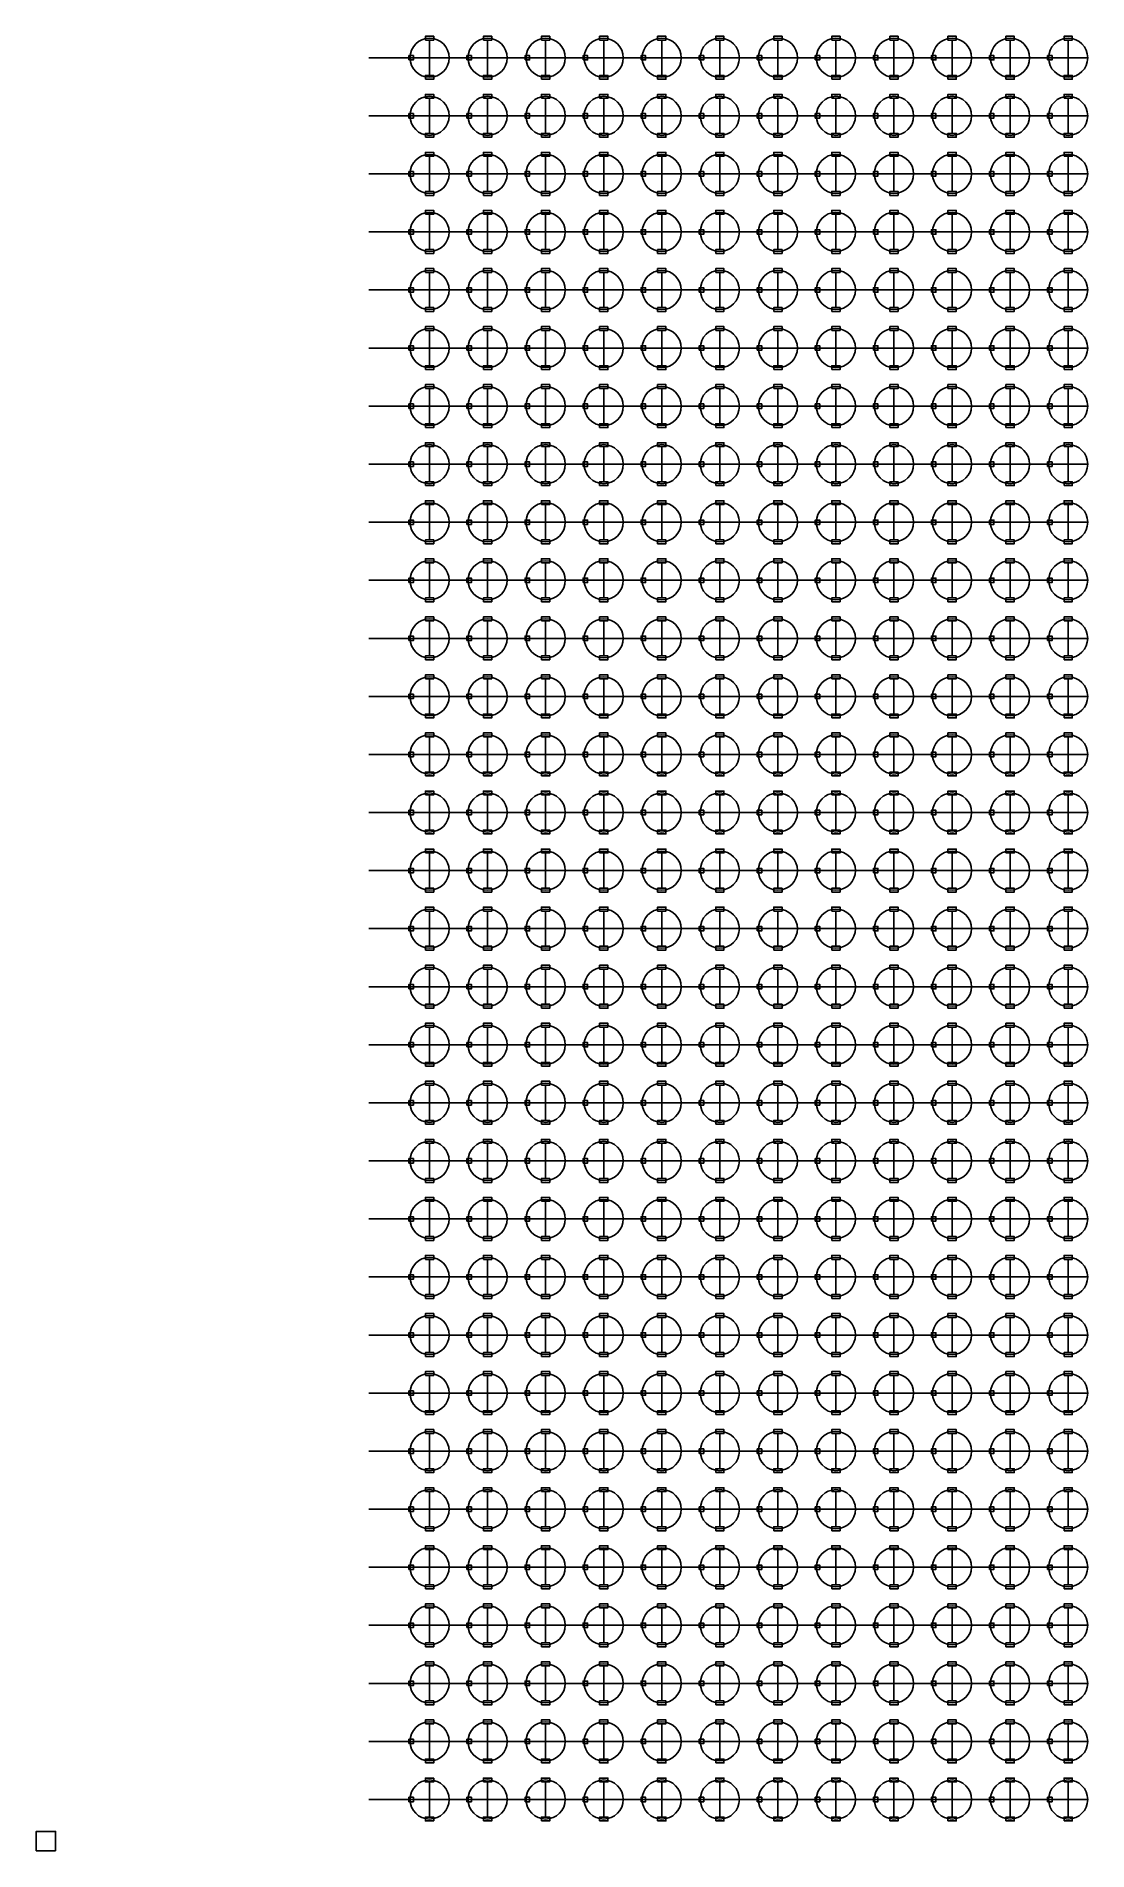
# Model space of a CAD drawing. Header units: millimetres. Extents: x -203 to 340, y -26 to 911.
import ezdxf

# ---------------------------------------------------------------- set-up
doc = ezdxf.new("R2010")
doc.units = ezdxf.units.MM
doc.layers.get('0').update_dxf_attribs({"linetype": 'CONTINUOUS'})

msp = doc.modelspace()

# ---------------------------------------------------------------- linework, layer by layer
for p, q in [((0, 909.1), (0, 890.9)), ((30, 909.1), (30, 890.9)), ((60, 909.1), (60, 890.9)), ((90, 909.1), (90, 890.9)), ((120, 909.1), (120, 890.9)), ((150, 909.1), (150, 890.9)), ((180, 909.1), (180, 890.9)), ((210, 909.1), (210, 890.9)), ((240, 909.1), (240, 890.9)), ((270, 909.1), (270, 890.9)), ((300, 909.1), (300, 890.9)), ((330, 909.1), (330, 890.9)), ((-31.4, 900), (10.1, 900)), ((-1.4, 900), (40.1, 900)), ((28.6, 900), (70.1, 900)), ((58.6, 900), (100.1, 900)), ((88.6, 900), (130.1, 900)), ((118.6, 900), (160.1, 900)), ((148.6, 900), (190.1, 900)), ((178.6, 900), (220.1, 900)), ((208.6, 900), (250.1, 900)), ((238.6, 900), (280.1, 900)), ((268.6, 900), (310.1, 900)), ((298.6, 900), (340.1, 900)), ((0, 879.1), (0, 860.9)), ((30, 879.1), (30, 860.9)), ((60, 879.1), (60, 860.9)), ((90, 879.1), (90, 860.9)), ((120, 879.1), (120, 860.9)), ((150, 879.1), (150, 860.9)), ((180, 879.1), (180, 860.9)), ((210, 879.1), (210, 860.9)), ((240, 879.1), (240, 860.9)), ((270, 879.1), (270, 860.9)), ((300, 879.1), (300, 860.9)), ((330, 879.1), (330, 860.9)), ((-31.4, 870), (10.1, 870)), ((-1.4, 870), (40.1, 870)), ((28.6, 870), (70.1, 870)), ((58.6, 870), (100.1, 870)), ((88.6, 870), (130.1, 870)), ((118.6, 870), (160.1, 870)), ((148.6, 870), (190.1, 870)), ((178.6, 870), (220.1, 870)), ((208.6, 870), (250.1, 870)), ((238.6, 870), (280.1, 870)), ((268.6, 870), (310.1, 870)), ((298.6, 870), (340.1, 870)), ((0, 849.1), (0, 830.9)), ((30, 849.1), (30, 830.9)), ((60, 849.1), (60, 830.9)), ((90, 849.1), (90, 830.9)), ((120, 849.1), (120, 830.9)), ((150, 849.1), (150, 830.9)), ((180, 849.1), (180, 830.9)), ((210, 849.1), (210, 830.9)), ((240, 849.1), (240, 830.9)), ((270, 849.1), (270, 830.9)), ((300, 849.1), (300, 830.9)), ((330, 849.1), (330, 830.9)), ((-31.4, 840), (10.1, 840)), ((-1.4, 840), (40.1, 840)), ((28.6, 840), (70.1, 840)), ((58.6, 840), (100.1, 840)), ((88.6, 840), (130.1, 840)), ((118.6, 840), (160.1, 840)), ((148.6, 840), (190.1, 840)), ((178.6, 840), (220.1, 840)), ((208.6, 840), (250.1, 840)), ((238.6, 840), (280.1, 840)), ((268.6, 840), (310.1, 840)), ((298.6, 840), (340.1, 840)), ((0, 819.1), (0, 800.9)), ((30, 819.1), (30, 800.9)), ((60, 819.1), (60, 800.9)), ((90, 819.1), (90, 800.9)), ((120, 819.1), (120, 800.9)), ((150, 819.1), (150, 800.9)), ((180, 819.1), (180, 800.9)), ((210, 819.1), (210, 800.9)), ((240, 819.1), (240, 800.9)), ((270, 819.1), (270, 800.9)), ((300, 819.1), (300, 800.9)), ((330, 819.1), (330, 800.9)), ((-31.4, 810), (10.1, 810)), ((-1.4, 810), (40.1, 810)), ((28.6, 810), (70.1, 810)), ((58.6, 810), (100.1, 810)), ((88.6, 810), (130.1, 810)), ((118.6, 810), (160.1, 810)), ((148.6, 810), (190.1, 810)), ((178.6, 810), (220.1, 810)), ((208.6, 810), (250.1, 810)), ((238.6, 810), (280.1, 810)), ((268.6, 810), (310.1, 810)), ((298.6, 810), (340.1, 810)), ((0, 789.1), (0, 770.9)), ((30, 789.1), (30, 770.9)), ((60, 789.1), (60, 770.9)), ((90, 789.1), (90, 770.9)), ((120, 789.1), (120, 770.9)), ((150, 789.1), (150, 770.9)), ((180, 789.1), (180, 770.9)), ((210, 789.1), (210, 770.9)), ((240, 789.1), (240, 770.9)), ((270, 789.1), (270, 770.9)), ((300, 789.1), (300, 770.9)), ((330, 789.1), (330, 770.9)), ((-31.4, 780), (10.1, 780)), ((-1.4, 780), (40.1, 780)), ((28.6, 780), (70.1, 780)), ((58.6, 780), (100.1, 780)), ((88.6, 780), (130.1, 780)), ((118.6, 780), (160.1, 780)), ((148.6, 780), (190.1, 780)), ((178.6, 780), (220.1, 780)), ((208.6, 780), (250.1, 780)), ((238.6, 780), (280.1, 780)), ((268.6, 780), (310.1, 780)), ((298.6, 780), (340.1, 780)), ((0, 759.1), (0, 740.9)), ((30, 759.1), (30, 740.9)), ((60, 759.1), (60, 740.9)), ((90, 759.1), (90, 740.9)), ((120, 759.1), (120, 740.9)), ((150, 759.1), (150, 740.9)), ((180, 759.1), (180, 740.9)), ((210, 759.1), (210, 740.9)), ((240, 759.1), (240, 740.9)), ((270, 759.1), (270, 740.9)), ((300, 759.1), (300, 740.9)), ((330, 759.1), (330, 740.9)), ((-31.4, 750), (10.1, 750)), ((-1.4, 750), (40.1, 750)), ((28.6, 750), (70.1, 750)), ((58.6, 750), (100.1, 750)), ((88.6, 750), (130.1, 750)), ((118.6, 750), (160.1, 750)), ((148.6, 750), (190.1, 750)), ((178.6, 750), (220.1, 750)), ((208.6, 750), (250.1, 750)), ((238.6, 750), (280.1, 750)), ((268.6, 750), (310.1, 750)), ((298.6, 750), (340.1, 750)), ((0, 729.1), (0, 710.9)), ((30, 729.1), (30, 710.9)), ((60, 729.1), (60, 710.9)), ((90, 729.1), (90, 710.9)), ((120, 729.1), (120, 710.9)), ((150, 729.1), (150, 710.9)), ((180, 729.1), (180, 710.9)), ((210, 729.1), (210, 710.9)), ((240, 729.1), (240, 710.9)), ((270, 729.1), (270, 710.9)), ((300, 729.1), (300, 710.9)), ((330, 729.1), (330, 710.9)), ((-31.4, 720), (10.1, 720)), ((-1.4, 720), (40.1, 720)), ((28.6, 720), (70.1, 720)), ((58.6, 720), (100.1, 720)), ((88.6, 720), (130.1, 720)), ((118.6, 720), (160.1, 720)), ((148.6, 720), (190.1, 720)), ((178.6, 720), (220.1, 720)), ((208.6, 720), (250.1, 720)), ((238.6, 720), (280.1, 720)), ((268.6, 720), (310.1, 720)), ((298.6, 720), (340.1, 720)), ((0, 699.1), (0, 680.9)), ((30, 699.1), (30, 680.9)), ((60, 699.1), (60, 680.9)), ((90, 699.1), (90, 680.9)), ((120, 699.1), (120, 680.9)), ((150, 699.1), (150, 680.9)), ((180, 699.1), (180, 680.9)), ((210, 699.1), (210, 680.9)), ((240, 699.1), (240, 680.9)), ((270, 699.1), (270, 680.9)), ((300, 699.1), (300, 680.9)), ((330, 699.1), (330, 680.9)), ((-31.4, 690), (10.1, 690)), ((-1.4, 690), (40.1, 690)), ((28.6, 690), (70.1, 690)), ((58.6, 690), (100.1, 690)), ((88.6, 690), (130.1, 690)), ((118.6, 690), (160.1, 690)), ((148.6, 690), (190.1, 690)), ((178.6, 690), (220.1, 690)), ((208.6, 690), (250.1, 690)), ((238.6, 690), (280.1, 690)), ((268.6, 690), (310.1, 690)), ((298.6, 690), (340.1, 690)), ((0, 669.1), (0, 650.9)), ((30, 669.1), (30, 650.9)), ((60, 669.1), (60, 650.9)), ((90, 669.1), (90, 650.9)), ((120, 669.1), (120, 650.9)), ((150, 669.1), (150, 650.9)), ((180, 669.1), (180, 650.9)), ((210, 669.1), (210, 650.9)), ((240, 669.1), (240, 650.9)), ((270, 669.1), (270, 650.9)), ((300, 669.1), (300, 650.9)), ((330, 669.1), (330, 650.9)), ((-31.4, 660), (10.1, 660)), ((-1.4, 660), (40.1, 660)), ((28.6, 660), (70.1, 660)), ((58.6, 660), (100.1, 660)), ((88.6, 660), (130.1, 660)), ((118.6, 660), (160.1, 660)), ((148.6, 660), (190.1, 660)), ((178.6, 660), (220.1, 660)), ((208.6, 660), (250.1, 660)), ((238.6, 660), (280.1, 660)), ((268.6, 660), (310.1, 660)), ((298.6, 660), (340.1, 660)), ((0, 639.1), (0, 620.9)), ((30, 639.1), (30, 620.9)), ((60, 639.1), (60, 620.9)), ((90, 639.1), (90, 620.9)), ((120, 639.1), (120, 620.9)), ((150, 639.1), (150, 620.9)), ((180, 639.1), (180, 620.9)), ((210, 639.1), (210, 620.9)), ((240, 639.1), (240, 620.9)), ((270, 639.1), (270, 620.9)), ((300, 639.1), (300, 620.9)), ((330, 639.1), (330, 620.9)), ((-31.4, 630), (10.1, 630)), ((-1.4, 630), (40.1, 630)), ((28.6, 630), (70.1, 630)), ((58.6, 630), (100.1, 630)), ((88.6, 630), (130.1, 630)), ((118.6, 630), (160.1, 630)), ((148.6, 630), (190.1, 630)), ((178.6, 630), (220.1, 630)), ((208.6, 630), (250.1, 630)), ((238.6, 630), (280.1, 630)), ((268.6, 630), (310.1, 630)), ((298.6, 630), (340.1, 630)), ((0, 609.1), (0, 590.9)), ((30, 609.1), (30, 590.9)), ((60, 609.1), (60, 590.9)), ((90, 609.1), (90, 590.9)), ((120, 609.1), (120, 590.9)), ((150, 609.1), (150, 590.9)), ((180, 609.1), (180, 590.9)), ((210, 609.1), (210, 590.9)), ((240, 609.1), (240, 590.9)), ((270, 609.1), (270, 590.9)), ((300, 609.1), (300, 590.9)), ((330, 609.1), (330, 590.9)), ((-31.4, 600), (10.1, 600)), ((-1.4, 600), (40.1, 600)), ((28.6, 600), (70.1, 600)), ((58.6, 600), (100.1, 600)), ((88.6, 600), (130.1, 600)), ((118.6, 600), (160.1, 600)), ((148.6, 600), (190.1, 600)), ((178.6, 600), (220.1, 600)), ((208.6, 600), (250.1, 600)), ((238.6, 600), (280.1, 600)), ((268.6, 600), (310.1, 600)), ((298.6, 600), (340.1, 600)), ((0, 579.1), (0, 560.9)), ((30, 579.1), (30, 560.9)), ((60, 579.1), (60, 560.9)), ((90, 579.1), (90, 560.9)), ((120, 579.1), (120, 560.9)), ((150, 579.1), (150, 560.9)), ((180, 579.1), (180, 560.9)), ((210, 579.1), (210, 560.9)), ((240, 579.1), (240, 560.9)), ((270, 579.1), (270, 560.9)), ((300, 579.1), (300, 560.9)), ((330, 579.1), (330, 560.9)), ((-31.4, 570), (10.1, 570)), ((-1.4, 570), (40.1, 570)), ((28.6, 570), (70.1, 570)), ((58.6, 570), (100.1, 570)), ((88.6, 570), (130.1, 570)), ((118.6, 570), (160.1, 570)), ((148.6, 570), (190.1, 570)), ((178.6, 570), (220.1, 570)), ((208.6, 570), (250.1, 570)), ((238.6, 570), (280.1, 570)), ((268.6, 570), (310.1, 570)), ((298.6, 570), (340.1, 570)), ((0, 549.1), (0, 530.9)), ((30, 549.1), (30, 530.9)), ((60, 549.1), (60, 530.9)), ((90, 549.1), (90, 530.9)), ((120, 549.1), (120, 530.9)), ((150, 549.1), (150, 530.9)), ((180, 549.1), (180, 530.9)), ((210, 549.1), (210, 530.9)), ((240, 549.1), (240, 530.9)), ((270, 549.1), (270, 530.9)), ((300, 549.1), (300, 530.9)), ((330, 549.1), (330, 530.9)), ((-31.4, 540), (10.1, 540)), ((-1.4, 540), (40.1, 540)), ((28.6, 540), (70.1, 540)), ((58.6, 540), (100.1, 540)), ((88.6, 540), (130.1, 540)), ((118.6, 540), (160.1, 540)), ((148.6, 540), (190.1, 540)), ((178.6, 540), (220.1, 540)), ((208.6, 540), (250.1, 540)), ((238.6, 540), (280.1, 540)), ((268.6, 540), (310.1, 540)), ((298.6, 540), (340.1, 540)), ((0, 519.1), (0, 500.9)), ((30, 519.1), (30, 500.9)), ((60, 519.1), (60, 500.9)), ((90, 519.1), (90, 500.9)), ((120, 519.1), (120, 500.9)), ((150, 519.1), (150, 500.9)), ((180, 519.1), (180, 500.9)), ((210, 519.1), (210, 500.9)), ((240, 519.1), (240, 500.9)), ((270, 519.1), (270, 500.9)), ((300, 519.1), (300, 500.9)), ((330, 519.1), (330, 500.9)), ((-31.4, 510), (10.1, 510)), ((-1.4, 510), (40.1, 510)), ((28.6, 510), (70.1, 510)), ((58.6, 510), (100.1, 510)), ((88.6, 510), (130.1, 510)), ((118.6, 510), (160.1, 510)), ((148.6, 510), (190.1, 510)), ((178.6, 510), (220.1, 510)), ((208.6, 510), (250.1, 510)), ((238.6, 510), (280.1, 510)), ((268.6, 510), (310.1, 510)), ((298.6, 510), (340.1, 510)), ((0, 489.1), (0, 470.9)), ((30, 489.1), (30, 470.9)), ((60, 489.1), (60, 470.9)), ((90, 489.1), (90, 470.9)), ((120, 489.1), (120, 470.9)), ((150, 489.1), (150, 470.9)), ((180, 489.1), (180, 470.9)), ((210, 489.1), (210, 470.9)), ((240, 489.1), (240, 470.9)), ((270, 489.1), (270, 470.9)), ((300, 489.1), (300, 470.9)), ((330, 489.1), (330, 470.9)), ((-31.4, 480), (10.1, 480)), ((-1.4, 480), (40.1, 480)), ((28.6, 480), (70.1, 480)), ((58.6, 480), (100.1, 480)), ((88.6, 480), (130.1, 480)), ((118.6, 480), (160.1, 480)), ((148.6, 480), (190.1, 480)), ((178.6, 480), (220.1, 480)), ((208.6, 480), (250.1, 480)), ((238.6, 480), (280.1, 480)), ((268.6, 480), (310.1, 480)), ((298.6, 480), (340.1, 480)), ((0, 459.1), (0, 440.9)), ((30, 459.1), (30, 440.9)), ((60, 459.1), (60, 440.9)), ((90, 459.1), (90, 440.9)), ((120, 459.1), (120, 440.9)), ((150, 459.1), (150, 440.9)), ((180, 459.1), (180, 440.9)), ((210, 459.1), (210, 440.9)), ((240, 459.1), (240, 440.9)), ((270, 459.1), (270, 440.9)), ((300, 459.1), (300, 440.9)), ((330, 459.1), (330, 440.9)), ((-31.4, 450), (10.1, 450)), ((-1.4, 450), (40.1, 450)), ((28.6, 450), (70.1, 450)), ((58.6, 450), (100.1, 450)), ((88.6, 450), (130.1, 450)), ((118.6, 450), (160.1, 450)), ((148.6, 450), (190.1, 450)), ((178.6, 450), (220.1, 450)), ((208.6, 450), (250.1, 450)), ((238.6, 450), (280.1, 450)), ((268.6, 450), (310.1, 450)), ((298.6, 450), (340.1, 450)), ((0, 429.1), (0, 410.9)), ((30, 429.1), (30, 410.9)), ((60, 429.1), (60, 410.9)), ((90, 429.1), (90, 410.9)), ((120, 429.1), (120, 410.9)), ((150, 429.1), (150, 410.9)), ((180, 429.1), (180, 410.9)), ((210, 429.1), (210, 410.9)), ((240, 429.1), (240, 410.9)), ((270, 429.1), (270, 410.9)), ((300, 429.1), (300, 410.9)), ((330, 429.1), (330, 410.9)), ((-31.4, 420), (10.1, 420)), ((-1.4, 420), (40.1, 420)), ((28.6, 420), (70.1, 420)), ((58.6, 420), (100.1, 420)), ((88.6, 420), (130.1, 420)), ((118.6, 420), (160.1, 420)), ((148.6, 420), (190.1, 420)), ((178.6, 420), (220.1, 420)), ((208.6, 420), (250.1, 420)), ((238.6, 420), (280.1, 420)), ((268.6, 420), (310.1, 420)), ((298.6, 420), (340.1, 420)), ((0, 399.1), (0, 380.9)), ((30, 399.1), (30, 380.9)), ((60, 399.1), (60, 380.9)), ((90, 399.1), (90, 380.9)), ((120, 399.1), (120, 380.9)), ((150, 399.1), (150, 380.9)), ((180, 399.1), (180, 380.9)), ((210, 399.1), (210, 380.9)), ((240, 399.1), (240, 380.9)), ((270, 399.1), (270, 380.9)), ((300, 399.1), (300, 380.9)), ((330, 399.1), (330, 380.9)), ((-31.4, 390), (10.1, 390)), ((-1.4, 390), (40.1, 390)), ((28.6, 390), (70.1, 390)), ((58.6, 390), (100.1, 390)), ((88.6, 390), (130.1, 390)), ((118.6, 390), (160.1, 390)), ((148.6, 390), (190.1, 390)), ((178.6, 390), (220.1, 390)), ((208.6, 390), (250.1, 390)), ((238.6, 390), (280.1, 390)), ((268.6, 390), (310.1, 390)), ((298.6, 390), (340.1, 390)), ((0, 369.1), (0, 350.9)), ((30, 369.1), (30, 350.9)), ((60, 369.1), (60, 350.9)), ((90, 369.1), (90, 350.9)), ((120, 369.1), (120, 350.9)), ((150, 369.1), (150, 350.9)), ((180, 369.1), (180, 350.9)), ((210, 369.1), (210, 350.9)), ((240, 369.1), (240, 350.9)), ((270, 369.1), (270, 350.9)), ((300, 369.1), (300, 350.9)), ((330, 369.1), (330, 350.9)), ((-31.4, 360), (10.1, 360)), ((-1.4, 360), (40.1, 360)), ((28.6, 360), (70.1, 360)), ((58.6, 360), (100.1, 360)), ((88.6, 360), (130.1, 360)), ((118.6, 360), (160.1, 360)), ((148.6, 360), (190.1, 360)), ((178.6, 360), (220.1, 360)), ((208.6, 360), (250.1, 360)), ((238.6, 360), (280.1, 360)), ((268.6, 360), (310.1, 360)), ((298.6, 360), (340.1, 360)), ((0, 339.1), (0, 320.9)), ((30, 339.1), (30, 320.9)), ((60, 339.1), (60, 320.9)), ((90, 339.1), (90, 320.9)), ((120, 339.1), (120, 320.9)), ((150, 339.1), (150, 320.9)), ((180, 339.1), (180, 320.9)), ((210, 339.1), (210, 320.9)), ((240, 339.1), (240, 320.9)), ((270, 339.1), (270, 320.9)), ((300, 339.1), (300, 320.9)), ((330, 339.1), (330, 320.9)), ((-31.4, 330), (10.1, 330)), ((-1.4, 330), (40.1, 330)), ((28.6, 330), (70.1, 330)), ((58.6, 330), (100.1, 330)), ((88.6, 330), (130.1, 330)), ((118.6, 330), (160.1, 330)), ((148.6, 330), (190.1, 330)), ((178.6, 330), (220.1, 330)), ((208.6, 330), (250.1, 330)), ((238.6, 330), (280.1, 330)), ((268.6, 330), (310.1, 330)), ((298.6, 330), (340.1, 330)), ((0, 309.1), (0, 290.9)), ((30, 309.1), (30, 290.9)), ((60, 309.1), (60, 290.9)), ((90, 309.1), (90, 290.9)), ((120, 309.1), (120, 290.9)), ((150, 309.1), (150, 290.9)), ((180, 309.1), (180, 290.9)), ((210, 309.1), (210, 290.9)), ((240, 309.1), (240, 290.9)), ((270, 309.1), (270, 290.9)), ((300, 309.1), (300, 290.9)), ((330, 309.1), (330, 290.9)), ((-31.4, 300), (10.1, 300)), ((-1.4, 300), (40.1, 300)), ((28.6, 300), (70.1, 300)), ((58.6, 300), (100.1, 300)), ((88.6, 300), (130.1, 300)), ((118.6, 300), (160.1, 300)), ((148.6, 300), (190.1, 300)), ((178.6, 300), (220.1, 300)), ((208.6, 300), (250.1, 300)), ((238.6, 300), (280.1, 300)), ((268.6, 300), (310.1, 300)), ((298.6, 300), (340.1, 300)), ((0, 279.1), (0, 260.9)), ((30, 279.1), (30, 260.9)), ((60, 279.1), (60, 260.9)), ((90, 279.1), (90, 260.9)), ((120, 279.1), (120, 260.9)), ((150, 279.1), (150, 260.9)), ((180, 279.1), (180, 260.9)), ((210, 279.1), (210, 260.9)), ((240, 279.1), (240, 260.9)), ((270, 279.1), (270, 260.9)), ((300, 279.1), (300, 260.9)), ((330, 279.1), (330, 260.9)), ((-31.4, 270), (10.1, 270)), ((-1.4, 270), (40.1, 270)), ((28.6, 270), (70.1, 270)), ((58.6, 270), (100.1, 270)), ((88.6, 270), (130.1, 270)), ((118.6, 270), (160.1, 270)), ((148.6, 270), (190.1, 270)), ((178.6, 270), (220.1, 270)), ((208.6, 270), (250.1, 270)), ((238.6, 270), (280.1, 270)), ((268.6, 270), (310.1, 270)), ((298.6, 270), (340.1, 270)), ((0, 249.1), (0, 230.9)), ((30, 249.1), (30, 230.9)), ((60, 249.1), (60, 230.9)), ((90, 249.1), (90, 230.9)), ((120, 249.1), (120, 230.9)), ((150, 249.1), (150, 230.9)), ((180, 249.1), (180, 230.9)), ((210, 249.1), (210, 230.9)), ((240, 249.1), (240, 230.9)), ((270, 249.1), (270, 230.9)), ((300, 249.1), (300, 230.9)), ((330, 249.1), (330, 230.9)), ((-31.4, 240), (10.1, 240)), ((-1.4, 240), (40.1, 240)), ((28.6, 240), (70.1, 240)), ((58.6, 240), (100.1, 240)), ((88.6, 240), (130.1, 240)), ((118.6, 240), (160.1, 240)), ((148.6, 240), (190.1, 240)), ((178.6, 240), (220.1, 240)), ((208.6, 240), (250.1, 240)), ((238.6, 240), (280.1, 240)), ((268.6, 240), (310.1, 240)), ((298.6, 240), (340.1, 240)), ((0, 219.1), (0, 200.9)), ((30, 219.1), (30, 200.9)), ((60, 219.1), (60, 200.9)), ((90, 219.1), (90, 200.9)), ((120, 219.1), (120, 200.9)), ((150, 219.1), (150, 200.9)), ((180, 219.1), (180, 200.9)), ((210, 219.1), (210, 200.9)), ((240, 219.1), (240, 200.9)), ((270, 219.1), (270, 200.9)), ((300, 219.1), (300, 200.9)), ((330, 219.1), (330, 200.9)), ((-31.4, 210), (10.1, 210)), ((-1.4, 210), (40.1, 210)), ((28.6, 210), (70.1, 210)), ((58.6, 210), (100.1, 210)), ((88.6, 210), (130.1, 210)), ((118.6, 210), (160.1, 210)), ((148.6, 210), (190.1, 210)), ((178.6, 210), (220.1, 210)), ((208.6, 210), (250.1, 210)), ((238.6, 210), (280.1, 210)), ((268.6, 210), (310.1, 210)), ((298.6, 210), (340.1, 210)), ((0, 189.1), (0, 170.9)), ((30, 189.1), (30, 170.9)), ((60, 189.1), (60, 170.9)), ((90, 189.1), (90, 170.9)), ((120, 189.1), (120, 170.9)), ((150, 189.1), (150, 170.9)), ((180, 189.1), (180, 170.9)), ((210, 189.1), (210, 170.9)), ((240, 189.1), (240, 170.9)), ((270, 189.1), (270, 170.9)), ((300, 189.1), (300, 170.9)), ((330, 189.1), (330, 170.9)), ((-31.4, 180), (10.1, 180)), ((-1.4, 180), (40.1, 180)), ((28.6, 180), (70.1, 180)), ((58.6, 180), (100.1, 180)), ((88.6, 180), (130.1, 180)), ((118.6, 180), (160.1, 180)), ((148.6, 180), (190.1, 180)), ((178.6, 180), (220.1, 180)), ((208.6, 180), (250.1, 180)), ((238.6, 180), (280.1, 180)), ((268.6, 180), (310.1, 180)), ((298.6, 180), (340.1, 180)), ((0, 159.1), (0, 140.9)), ((30, 159.1), (30, 140.9)), ((60, 159.1), (60, 140.9)), ((90, 159.1), (90, 140.9)), ((120, 159.1), (120, 140.9)), ((150, 159.1), (150, 140.9)), ((180, 159.1), (180, 140.9)), ((210, 159.1), (210, 140.9)), ((240, 159.1), (240, 140.9)), ((270, 159.1), (270, 140.9)), ((300, 159.1), (300, 140.9)), ((330, 159.1), (330, 140.9)), ((-31.4, 150), (10.1, 150)), ((-1.4, 150), (40.1, 150)), ((28.6, 150), (70.1, 150)), ((58.6, 150), (100.1, 150)), ((88.6, 150), (130.1, 150)), ((118.6, 150), (160.1, 150)), ((148.6, 150), (190.1, 150)), ((178.6, 150), (220.1, 150)), ((208.6, 150), (250.1, 150)), ((238.6, 150), (280.1, 150)), ((268.6, 150), (310.1, 150)), ((298.6, 150), (340.1, 150)), ((0, 129.1), (0, 110.9)), ((30, 129.1), (30, 110.9)), ((60, 129.1), (60, 110.9)), ((90, 129.1), (90, 110.9)), ((120, 129.1), (120, 110.9)), ((150, 129.1), (150, 110.9)), ((180, 129.1), (180, 110.9)), ((210, 129.1), (210, 110.9)), ((240, 129.1), (240, 110.9)), ((270, 129.1), (270, 110.9)), ((300, 129.1), (300, 110.9)), ((330, 129.1), (330, 110.9)), ((-31.4, 120), (10.1, 120)), ((-1.4, 120), (40.1, 120)), ((28.6, 120), (70.1, 120)), ((58.6, 120), (100.1, 120)), ((88.6, 120), (130.1, 120)), ((118.6, 120), (160.1, 120)), ((148.6, 120), (190.1, 120)), ((178.6, 120), (220.1, 120)), ((208.6, 120), (250.1, 120)), ((238.6, 120), (280.1, 120)), ((268.6, 120), (310.1, 120)), ((298.6, 120), (340.1, 120)), ((0, 99.1), (0, 80.9)), ((30, 99.1), (30, 80.9)), ((60, 99.1), (60, 80.9)), ((90, 99.1), (90, 80.9)), ((120, 99.1), (120, 80.9)), ((150, 99.1), (150, 80.9)), ((180, 99.1), (180, 80.9)), ((210, 99.1), (210, 80.9)), ((240, 99.1), (240, 80.9)), ((270, 99.1), (270, 80.9)), ((300, 99.1), (300, 80.9)), ((330, 99.1), (330, 80.9)), ((-31.4, 90), (10.1, 90)), ((-1.4, 90), (40.1, 90)), ((28.6, 90), (70.1, 90)), ((58.6, 90), (100.1, 90)), ((88.6, 90), (130.1, 90)), ((118.6, 90), (160.1, 90)), ((148.6, 90), (190.1, 90)), ((178.6, 90), (220.1, 90)), ((208.6, 90), (250.1, 90)), ((238.6, 90), (280.1, 90)), ((268.6, 90), (310.1, 90)), ((298.6, 90), (340.1, 90)), ((0, 69.1), (0, 50.9)), ((30, 69.1), (30, 50.9)), ((60, 69.1), (60, 50.9)), ((90, 69.1), (90, 50.9)), ((120, 69.1), (120, 50.9)), ((150, 69.1), (150, 50.9)), ((180, 69.1), (180, 50.9)), ((210, 69.1), (210, 50.9)), ((240, 69.1), (240, 50.9)), ((270, 69.1), (270, 50.9)), ((300, 69.1), (300, 50.9)), ((330, 69.1), (330, 50.9)), ((-31.4, 60), (10.1, 60)), ((-1.4, 60), (40.1, 60)), ((28.6, 60), (70.1, 60)), ((58.6, 60), (100.1, 60)), ((88.6, 60), (130.1, 60)), ((118.6, 60), (160.1, 60)), ((148.6, 60), (190.1, 60)), ((178.6, 60), (220.1, 60)), ((208.6, 60), (250.1, 60)), ((238.6, 60), (280.1, 60)), ((268.6, 60), (310.1, 60)), ((298.6, 60), (340.1, 60)), ((0, 39.1), (0, 20.9)), ((30, 39.1), (30, 20.9)), ((60, 39.1), (60, 20.9)), ((90, 39.1), (90, 20.9)), ((120, 39.1), (120, 20.9)), ((150, 39.1), (150, 20.9)), ((180, 39.1), (180, 20.9)), ((210, 39.1), (210, 20.9)), ((240, 39.1), (240, 20.9)), ((270, 39.1), (270, 20.9)), ((300, 39.1), (300, 20.9)), ((330, 39.1), (330, 20.9)), ((-31.4, 30), (10.1, 30)), ((-1.4, 30), (40.1, 30)), ((28.6, 30), (70.1, 30)), ((58.6, 30), (100.1, 30)), ((88.6, 30), (130.1, 30)), ((118.6, 30), (160.1, 30)), ((148.6, 30), (190.1, 30)), ((178.6, 30), (220.1, 30)), ((208.6, 30), (250.1, 30)), ((238.6, 30), (280.1, 30)), ((268.6, 30), (310.1, 30)), ((298.6, 30), (340.1, 30)), ((-31.4, 0), (10.1, 0)), ((-1.4, 0), (40.1, 0)), ((0, 9.1), (0, -9.1)), ((28.6, 0), (70.1, 0)), ((30, 9.1), (30, -9.1)), ((58.6, 0), (100.1, 0)), ((60, 9.1), (60, -9.1)), ((88.6, 0), (130.1, 0)), ((90, 9.1), (90, -9.1)), ((118.6, 0), (160.1, 0)), ((120, 9.1), (120, -9.1)), ((148.6, 0), (190.1, 0)), ((150, 9.1), (150, -9.1)), ((178.6, 0), (220.1, 0)), ((180, 9.1), (180, -9.1)), ((208.6, 0), (250.1, 0)), ((210, 9.1), (210, -9.1)), ((238.6, 0), (280.1, 0)), ((240, 9.1), (240, -9.1)), ((268.6, 0), (310.1, 0)), ((270, 9.1), (270, -9.1)), ((298.6, 0), (340.1, 0)), ((300, 9.1), (300, -9.1)), ((330, 9.1), (330, -9.1))]:
    msp.add_line(p, q)
for points in [[(-2.15, 909.1), (2.15, 909.1), (2.15, 911.1), (-2.15, 911.1)], [(27.85, 909.1), (32.15, 909.1), (32.15, 911.1), (27.85, 911.1)], [(57.85, 909.1), (62.15, 909.1), (62.15, 911.1), (57.85, 911.1)], [(87.85, 909.1), (92.15, 909.1), (92.15, 911.1), (87.85, 911.1)], [(117.85, 909.1), (122.15, 909.1), (122.15, 911.1), (117.85, 911.1)], [(147.85, 909.1), (152.15, 909.1), (152.15, 911.1), (147.85, 911.1)], [(177.85, 909.1), (182.15, 909.1), (182.15, 911.1), (177.85, 911.1)], [(207.85, 909.1), (212.15, 909.1), (212.15, 911.1), (207.85, 911.1)], [(237.85, 909.1), (242.15, 909.1), (242.15, 911.1), (237.85, 911.1)], [(267.85, 909.1), (272.15, 909.1), (272.15, 911.1), (267.85, 911.1)], [(297.85, 909.1), (302.15, 909.1), (302.15, 911.1), (297.85, 911.1)], [(327.85, 909.1), (332.15, 909.1), (332.15, 911.1), (327.85, 911.1)], [(-10.65, 898.85), (-8.35, 898.85), (-8.35, 901.15), (-10.65, 901.15)], [(19.35, 898.85), (21.65, 898.85), (21.65, 901.15), (19.35, 901.15)], [(49.35, 898.85), (51.65, 898.85), (51.65, 901.15), (49.35, 901.15)], [(79.35, 898.85), (81.65, 898.85), (81.65, 901.15), (79.35, 901.15)], [(109.35, 898.85), (111.65, 898.85), (111.65, 901.15), (109.35, 901.15)], [(139.35, 898.85), (141.65, 898.85), (141.65, 901.15), (139.35, 901.15)], [(169.35, 898.85), (171.65, 898.85), (171.65, 901.15), (169.35, 901.15)], [(199.35, 898.85), (201.65, 898.85), (201.65, 901.15), (199.35, 901.15)], [(229.35, 898.85), (231.65, 898.85), (231.65, 901.15), (229.35, 901.15)], [(259.35, 898.85), (261.65, 898.85), (261.65, 901.15), (259.35, 901.15)], [(289.35, 898.85), (291.65, 898.85), (291.65, 901.15), (289.35, 901.15)], [(319.35, 898.85), (321.65, 898.85), (321.65, 901.15), (319.35, 901.15)], [(-2.15, 888.9), (-2.15, 890.9), (2.15, 890.9), (2.15, 888.9)], [(27.85, 888.9), (27.85, 890.9), (32.15, 890.9), (32.15, 888.9)], [(57.85, 888.9), (57.85, 890.9), (62.15, 890.9), (62.15, 888.9)], [(87.85, 888.9), (87.85, 890.9), (92.15, 890.9), (92.15, 888.9)], [(117.85, 888.9), (117.85, 890.9), (122.15, 890.9), (122.15, 888.9)], [(147.85, 888.9), (147.85, 890.9), (152.15, 890.9), (152.15, 888.9)], [(177.85, 888.9), (177.85, 890.9), (182.15, 890.9), (182.15, 888.9)], [(207.85, 888.9), (207.85, 890.9), (212.15, 890.9), (212.15, 888.9)], [(237.85, 888.9), (237.85, 890.9), (242.15, 890.9), (242.15, 888.9)], [(267.85, 888.9), (267.85, 890.9), (272.15, 890.9), (272.15, 888.9)], [(297.85, 888.9), (297.85, 890.9), (302.15, 890.9), (302.15, 888.9)], [(327.85, 888.9), (327.85, 890.9), (332.15, 890.9), (332.15, 888.9)], [(-2.15, 879.1), (2.15, 879.1), (2.15, 881.1), (-2.15, 881.1)], [(27.85, 879.1), (32.15, 879.1), (32.15, 881.1), (27.85, 881.1)], [(57.85, 879.1), (62.15, 879.1), (62.15, 881.1), (57.85, 881.1)], [(87.85, 879.1), (92.15, 879.1), (92.15, 881.1), (87.85, 881.1)], [(117.85, 879.1), (122.15, 879.1), (122.15, 881.1), (117.85, 881.1)], [(147.85, 879.1), (152.15, 879.1), (152.15, 881.1), (147.85, 881.1)], [(177.85, 879.1), (182.15, 879.1), (182.15, 881.1), (177.85, 881.1)], [(207.85, 879.1), (212.15, 879.1), (212.15, 881.1), (207.85, 881.1)], [(237.85, 879.1), (242.15, 879.1), (242.15, 881.1), (237.85, 881.1)], [(267.85, 879.1), (272.15, 879.1), (272.15, 881.1), (267.85, 881.1)], [(297.85, 879.1), (302.15, 879.1), (302.15, 881.1), (297.85, 881.1)], [(327.85, 879.1), (332.15, 879.1), (332.15, 881.1), (327.85, 881.1)], [(-10.65, 868.85), (-8.35, 868.85), (-8.35, 871.15), (-10.65, 871.15)], [(19.35, 868.85), (21.65, 868.85), (21.65, 871.15), (19.35, 871.15)], [(49.35, 868.85), (51.65, 868.85), (51.65, 871.15), (49.35, 871.15)], [(79.35, 868.85), (81.65, 868.85), (81.65, 871.15), (79.35, 871.15)], [(109.35, 868.85), (111.65, 868.85), (111.65, 871.15), (109.35, 871.15)], [(139.35, 868.85), (141.65, 868.85), (141.65, 871.15), (139.35, 871.15)], [(169.35, 868.85), (171.65, 868.85), (171.65, 871.15), (169.35, 871.15)], [(199.35, 868.85), (201.65, 868.85), (201.65, 871.15), (199.35, 871.15)], [(229.35, 868.85), (231.65, 868.85), (231.65, 871.15), (229.35, 871.15)], [(259.35, 868.85), (261.65, 868.85), (261.65, 871.15), (259.35, 871.15)], [(289.35, 868.85), (291.65, 868.85), (291.65, 871.15), (289.35, 871.15)], [(319.35, 868.85), (321.65, 868.85), (321.65, 871.15), (319.35, 871.15)], [(-2.15, 858.9), (-2.15, 860.9), (2.15, 860.9), (2.15, 858.9)], [(27.85, 858.9), (27.85, 860.9), (32.15, 860.9), (32.15, 858.9)], [(57.85, 858.9), (57.85, 860.9), (62.15, 860.9), (62.15, 858.9)], [(87.85, 858.9), (87.85, 860.9), (92.15, 860.9), (92.15, 858.9)], [(117.85, 858.9), (117.85, 860.9), (122.15, 860.9), (122.15, 858.9)], [(147.85, 858.9), (147.85, 860.9), (152.15, 860.9), (152.15, 858.9)], [(177.85, 858.9), (177.85, 860.9), (182.15, 860.9), (182.15, 858.9)], [(207.85, 858.9), (207.85, 860.9), (212.15, 860.9), (212.15, 858.9)], [(237.85, 858.9), (237.85, 860.9), (242.15, 860.9), (242.15, 858.9)], [(267.85, 858.9), (267.85, 860.9), (272.15, 860.9), (272.15, 858.9)], [(297.85, 858.9), (297.85, 860.9), (302.15, 860.9), (302.15, 858.9)], [(327.85, 858.9), (327.85, 860.9), (332.15, 860.9), (332.15, 858.9)], [(-2.15, 849.1), (2.15, 849.1), (2.15, 851.1), (-2.15, 851.1)], [(27.85, 849.1), (32.15, 849.1), (32.15, 851.1), (27.85, 851.1)], [(57.85, 849.1), (62.15, 849.1), (62.15, 851.1), (57.85, 851.1)], [(87.85, 849.1), (92.15, 849.1), (92.15, 851.1), (87.85, 851.1)], [(117.85, 849.1), (122.15, 849.1), (122.15, 851.1), (117.85, 851.1)], [(147.85, 849.1), (152.15, 849.1), (152.15, 851.1), (147.85, 851.1)], [(177.85, 849.1), (182.15, 849.1), (182.15, 851.1), (177.85, 851.1)], [(207.85, 849.1), (212.15, 849.1), (212.15, 851.1), (207.85, 851.1)], [(237.85, 849.1), (242.15, 849.1), (242.15, 851.1), (237.85, 851.1)], [(267.85, 849.1), (272.15, 849.1), (272.15, 851.1), (267.85, 851.1)], [(297.85, 849.1), (302.15, 849.1), (302.15, 851.1), (297.85, 851.1)], [(327.85, 849.1), (332.15, 849.1), (332.15, 851.1), (327.85, 851.1)], [(-10.65, 838.85), (-8.35, 838.85), (-8.35, 841.15), (-10.65, 841.15)], [(19.35, 838.85), (21.65, 838.85), (21.65, 841.15), (19.35, 841.15)], [(49.35, 838.85), (51.65, 838.85), (51.65, 841.15), (49.35, 841.15)], [(79.35, 838.85), (81.65, 838.85), (81.65, 841.15), (79.35, 841.15)], [(109.35, 838.85), (111.65, 838.85), (111.65, 841.15), (109.35, 841.15)], [(139.35, 838.85), (141.65, 838.85), (141.65, 841.15), (139.35, 841.15)], [(169.35, 838.85), (171.65, 838.85), (171.65, 841.15), (169.35, 841.15)], [(199.35, 838.85), (201.65, 838.85), (201.65, 841.15), (199.35, 841.15)], [(229.35, 838.85), (231.65, 838.85), (231.65, 841.15), (229.35, 841.15)], [(259.35, 838.85), (261.65, 838.85), (261.65, 841.15), (259.35, 841.15)], [(289.35, 838.85), (291.65, 838.85), (291.65, 841.15), (289.35, 841.15)], [(319.35, 838.85), (321.65, 838.85), (321.65, 841.15), (319.35, 841.15)], [(-2.15, 828.9), (-2.15, 830.9), (2.15, 830.9), (2.15, 828.9)], [(27.85, 828.9), (27.85, 830.9), (32.15, 830.9), (32.15, 828.9)], [(57.85, 828.9), (57.85, 830.9), (62.15, 830.9), (62.15, 828.9)], [(87.85, 828.9), (87.85, 830.9), (92.15, 830.9), (92.15, 828.9)], [(117.85, 828.9), (117.85, 830.9), (122.15, 830.9), (122.15, 828.9)], [(147.85, 828.9), (147.85, 830.9), (152.15, 830.9), (152.15, 828.9)], [(177.85, 828.9), (177.85, 830.9), (182.15, 830.9), (182.15, 828.9)], [(207.85, 828.9), (207.85, 830.9), (212.15, 830.9), (212.15, 828.9)], [(237.85, 828.9), (237.85, 830.9), (242.15, 830.9), (242.15, 828.9)], [(267.85, 828.9), (267.85, 830.9), (272.15, 830.9), (272.15, 828.9)], [(297.85, 828.9), (297.85, 830.9), (302.15, 830.9), (302.15, 828.9)], [(327.85, 828.9), (327.85, 830.9), (332.15, 830.9), (332.15, 828.9)], [(-2.15, 819.1), (2.15, 819.1), (2.15, 821.1), (-2.15, 821.1)], [(27.85, 819.1), (32.15, 819.1), (32.15, 821.1), (27.85, 821.1)], [(57.85, 819.1), (62.15, 819.1), (62.15, 821.1), (57.85, 821.1)], [(87.85, 819.1), (92.15, 819.1), (92.15, 821.1), (87.85, 821.1)], [(117.85, 819.1), (122.15, 819.1), (122.15, 821.1), (117.85, 821.1)], [(147.85, 819.1), (152.15, 819.1), (152.15, 821.1), (147.85, 821.1)], [(177.85, 819.1), (182.15, 819.1), (182.15, 821.1), (177.85, 821.1)], [(207.85, 819.1), (212.15, 819.1), (212.15, 821.1), (207.85, 821.1)], [(237.85, 819.1), (242.15, 819.1), (242.15, 821.1), (237.85, 821.1)], [(267.85, 819.1), (272.15, 819.1), (272.15, 821.1), (267.85, 821.1)], [(297.85, 819.1), (302.15, 819.1), (302.15, 821.1), (297.85, 821.1)], [(327.85, 819.1), (332.15, 819.1), (332.15, 821.1), (327.85, 821.1)], [(-10.65, 808.85), (-8.35, 808.85), (-8.35, 811.15), (-10.65, 811.15)], [(19.35, 808.85), (21.65, 808.85), (21.65, 811.15), (19.35, 811.15)], [(49.35, 808.85), (51.65, 808.85), (51.65, 811.15), (49.35, 811.15)], [(79.35, 808.85), (81.65, 808.85), (81.65, 811.15), (79.35, 811.15)], [(109.35, 808.85), (111.65, 808.85), (111.65, 811.15), (109.35, 811.15)], [(139.35, 808.85), (141.65, 808.85), (141.65, 811.15), (139.35, 811.15)], [(169.35, 808.85), (171.65, 808.85), (171.65, 811.15), (169.35, 811.15)], [(199.35, 808.85), (201.65, 808.85), (201.65, 811.15), (199.35, 811.15)], [(229.35, 808.85), (231.65, 808.85), (231.65, 811.15), (229.35, 811.15)], [(259.35, 808.85), (261.65, 808.85), (261.65, 811.15), (259.35, 811.15)], [(289.35, 808.85), (291.65, 808.85), (291.65, 811.15), (289.35, 811.15)], [(319.35, 808.85), (321.65, 808.85), (321.65, 811.15), (319.35, 811.15)], [(-2.15, 798.9), (-2.15, 800.9), (2.15, 800.9), (2.15, 798.9)], [(27.85, 798.9), (27.85, 800.9), (32.15, 800.9), (32.15, 798.9)], [(57.85, 798.9), (57.85, 800.9), (62.15, 800.9), (62.15, 798.9)], [(87.85, 798.9), (87.85, 800.9), (92.15, 800.9), (92.15, 798.9)], [(117.85, 798.9), (117.85, 800.9), (122.15, 800.9), (122.15, 798.9)], [(147.85, 798.9), (147.85, 800.9), (152.15, 800.9), (152.15, 798.9)], [(177.85, 798.9), (177.85, 800.9), (182.15, 800.9), (182.15, 798.9)], [(207.85, 798.9), (207.85, 800.9), (212.15, 800.9), (212.15, 798.9)], [(237.85, 798.9), (237.85, 800.9), (242.15, 800.9), (242.15, 798.9)], [(267.85, 798.9), (267.85, 800.9), (272.15, 800.9), (272.15, 798.9)], [(297.85, 798.9), (297.85, 800.9), (302.15, 800.9), (302.15, 798.9)], [(327.85, 798.9), (327.85, 800.9), (332.15, 800.9), (332.15, 798.9)], [(-2.15, 789.1), (2.15, 789.1), (2.15, 791.1), (-2.15, 791.1)], [(27.85, 789.1), (32.15, 789.1), (32.15, 791.1), (27.85, 791.1)], [(57.85, 789.1), (62.15, 789.1), (62.15, 791.1), (57.85, 791.1)], [(87.85, 789.1), (92.15, 789.1), (92.15, 791.1), (87.85, 791.1)], [(117.85, 789.1), (122.15, 789.1), (122.15, 791.1), (117.85, 791.1)], [(147.85, 789.1), (152.15, 789.1), (152.15, 791.1), (147.85, 791.1)], [(177.85, 789.1), (182.15, 789.1), (182.15, 791.1), (177.85, 791.1)], [(207.85, 789.1), (212.15, 789.1), (212.15, 791.1), (207.85, 791.1)], [(237.85, 789.1), (242.15, 789.1), (242.15, 791.1), (237.85, 791.1)], [(267.85, 789.1), (272.15, 789.1), (272.15, 791.1), (267.85, 791.1)], [(297.85, 789.1), (302.15, 789.1), (302.15, 791.1), (297.85, 791.1)], [(327.85, 789.1), (332.15, 789.1), (332.15, 791.1), (327.85, 791.1)], [(-10.65, 778.85), (-8.35, 778.85), (-8.35, 781.15), (-10.65, 781.15)], [(19.35, 778.85), (21.65, 778.85), (21.65, 781.15), (19.35, 781.15)], [(49.35, 778.85), (51.65, 778.85), (51.65, 781.15), (49.35, 781.15)], [(79.35, 778.85), (81.65, 778.85), (81.65, 781.15), (79.35, 781.15)], [(109.35, 778.85), (111.65, 778.85), (111.65, 781.15), (109.35, 781.15)], [(139.35, 778.85), (141.65, 778.85), (141.65, 781.15), (139.35, 781.15)], [(169.35, 778.85), (171.65, 778.85), (171.65, 781.15), (169.35, 781.15)], [(199.35, 778.85), (201.65, 778.85), (201.65, 781.15), (199.35, 781.15)], [(229.35, 778.85), (231.65, 778.85), (231.65, 781.15), (229.35, 781.15)], [(259.35, 778.85), (261.65, 778.85), (261.65, 781.15), (259.35, 781.15)], [(289.35, 778.85), (291.65, 778.85), (291.65, 781.15), (289.35, 781.15)], [(319.35, 778.85), (321.65, 778.85), (321.65, 781.15), (319.35, 781.15)], [(-2.15, 768.9), (-2.15, 770.9), (2.15, 770.9), (2.15, 768.9)], [(27.85, 768.9), (27.85, 770.9), (32.15, 770.9), (32.15, 768.9)], [(57.85, 768.9), (57.85, 770.9), (62.15, 770.9), (62.15, 768.9)], [(87.85, 768.9), (87.85, 770.9), (92.15, 770.9), (92.15, 768.9)], [(117.85, 768.9), (117.85, 770.9), (122.15, 770.9), (122.15, 768.9)], [(147.85, 768.9), (147.85, 770.9), (152.15, 770.9), (152.15, 768.9)], [(177.85, 768.9), (177.85, 770.9), (182.15, 770.9), (182.15, 768.9)], [(207.85, 768.9), (207.85, 770.9), (212.15, 770.9), (212.15, 768.9)], [(237.85, 768.9), (237.85, 770.9), (242.15, 770.9), (242.15, 768.9)], [(267.85, 768.9), (267.85, 770.9), (272.15, 770.9), (272.15, 768.9)], [(297.85, 768.9), (297.85, 770.9), (302.15, 770.9), (302.15, 768.9)], [(327.85, 768.9), (327.85, 770.9), (332.15, 770.9), (332.15, 768.9)], [(-2.15, 759.1), (2.15, 759.1), (2.15, 761.1), (-2.15, 761.1)], [(27.85, 759.1), (32.15, 759.1), (32.15, 761.1), (27.85, 761.1)], [(57.85, 759.1), (62.15, 759.1), (62.15, 761.1), (57.85, 761.1)], [(87.85, 759.1), (92.15, 759.1), (92.15, 761.1), (87.85, 761.1)], [(117.85, 759.1), (122.15, 759.1), (122.15, 761.1), (117.85, 761.1)], [(147.85, 759.1), (152.15, 759.1), (152.15, 761.1), (147.85, 761.1)], [(177.85, 759.1), (182.15, 759.1), (182.15, 761.1), (177.85, 761.1)], [(207.85, 759.1), (212.15, 759.1), (212.15, 761.1), (207.85, 761.1)], [(237.85, 759.1), (242.15, 759.1), (242.15, 761.1), (237.85, 761.1)], [(267.85, 759.1), (272.15, 759.1), (272.15, 761.1), (267.85, 761.1)], [(297.85, 759.1), (302.15, 759.1), (302.15, 761.1), (297.85, 761.1)], [(327.85, 759.1), (332.15, 759.1), (332.15, 761.1), (327.85, 761.1)], [(-10.65, 748.85), (-8.35, 748.85), (-8.35, 751.15), (-10.65, 751.15)], [(19.35, 748.85), (21.65, 748.85), (21.65, 751.15), (19.35, 751.15)], [(49.35, 748.85), (51.65, 748.85), (51.65, 751.15), (49.35, 751.15)], [(79.35, 748.85), (81.65, 748.85), (81.65, 751.15), (79.35, 751.15)], [(109.35, 748.85), (111.65, 748.85), (111.65, 751.15), (109.35, 751.15)], [(139.35, 748.85), (141.65, 748.85), (141.65, 751.15), (139.35, 751.15)], [(169.35, 748.85), (171.65, 748.85), (171.65, 751.15), (169.35, 751.15)], [(199.35, 748.85), (201.65, 748.85), (201.65, 751.15), (199.35, 751.15)], [(229.35, 748.85), (231.65, 748.85), (231.65, 751.15), (229.35, 751.15)], [(259.35, 748.85), (261.65, 748.85), (261.65, 751.15), (259.35, 751.15)], [(289.35, 748.85), (291.65, 748.85), (291.65, 751.15), (289.35, 751.15)], [(319.35, 748.85), (321.65, 748.85), (321.65, 751.15), (319.35, 751.15)], [(-2.15, 738.9), (-2.15, 740.9), (2.15, 740.9), (2.15, 738.9)], [(27.85, 738.9), (27.85, 740.9), (32.15, 740.9), (32.15, 738.9)], [(57.85, 738.9), (57.85, 740.9), (62.15, 740.9), (62.15, 738.9)], [(87.85, 738.9), (87.85, 740.9), (92.15, 740.9), (92.15, 738.9)], [(117.85, 738.9), (117.85, 740.9), (122.15, 740.9), (122.15, 738.9)], [(147.85, 738.9), (147.85, 740.9), (152.15, 740.9), (152.15, 738.9)], [(177.85, 738.9), (177.85, 740.9), (182.15, 740.9), (182.15, 738.9)], [(207.85, 738.9), (207.85, 740.9), (212.15, 740.9), (212.15, 738.9)], [(237.85, 738.9), (237.85, 740.9), (242.15, 740.9), (242.15, 738.9)], [(267.85, 738.9), (267.85, 740.9), (272.15, 740.9), (272.15, 738.9)], [(297.85, 738.9), (297.85, 740.9), (302.15, 740.9), (302.15, 738.9)], [(327.85, 738.9), (327.85, 740.9), (332.15, 740.9), (332.15, 738.9)], [(-2.15, 729.1), (2.15, 729.1), (2.15, 731.1), (-2.15, 731.1)], [(27.85, 729.1), (32.15, 729.1), (32.15, 731.1), (27.85, 731.1)], [(57.85, 729.1), (62.15, 729.1), (62.15, 731.1), (57.85, 731.1)], [(87.85, 729.1), (92.15, 729.1), (92.15, 731.1), (87.85, 731.1)], [(117.85, 729.1), (122.15, 729.1), (122.15, 731.1), (117.85, 731.1)], [(147.85, 729.1), (152.15, 729.1), (152.15, 731.1), (147.85, 731.1)], [(177.85, 729.1), (182.15, 729.1), (182.15, 731.1), (177.85, 731.1)], [(207.85, 729.1), (212.15, 729.1), (212.15, 731.1), (207.85, 731.1)], [(237.85, 729.1), (242.15, 729.1), (242.15, 731.1), (237.85, 731.1)], [(267.85, 729.1), (272.15, 729.1), (272.15, 731.1), (267.85, 731.1)], [(297.85, 729.1), (302.15, 729.1), (302.15, 731.1), (297.85, 731.1)], [(327.85, 729.1), (332.15, 729.1), (332.15, 731.1), (327.85, 731.1)], [(-10.65, 718.85), (-8.35, 718.85), (-8.35, 721.15), (-10.65, 721.15)], [(19.35, 718.85), (21.65, 718.85), (21.65, 721.15), (19.35, 721.15)], [(49.35, 718.85), (51.65, 718.85), (51.65, 721.15), (49.35, 721.15)], [(79.35, 718.85), (81.65, 718.85), (81.65, 721.15), (79.35, 721.15)], [(109.35, 718.85), (111.65, 718.85), (111.65, 721.15), (109.35, 721.15)], [(139.35, 718.85), (141.65, 718.85), (141.65, 721.15), (139.35, 721.15)], [(169.35, 718.85), (171.65, 718.85), (171.65, 721.15), (169.35, 721.15)], [(199.35, 718.85), (201.65, 718.85), (201.65, 721.15), (199.35, 721.15)], [(229.35, 718.85), (231.65, 718.85), (231.65, 721.15), (229.35, 721.15)], [(259.35, 718.85), (261.65, 718.85), (261.65, 721.15), (259.35, 721.15)], [(289.35, 718.85), (291.65, 718.85), (291.65, 721.15), (289.35, 721.15)], [(319.35, 718.85), (321.65, 718.85), (321.65, 721.15), (319.35, 721.15)], [(-2.15, 708.9), (-2.15, 710.9), (2.15, 710.9), (2.15, 708.9)], [(27.85, 708.9), (27.85, 710.9), (32.15, 710.9), (32.15, 708.9)], [(57.85, 708.9), (57.85, 710.9), (62.15, 710.9), (62.15, 708.9)], [(87.85, 708.9), (87.85, 710.9), (92.15, 710.9), (92.15, 708.9)], [(117.85, 708.9), (117.85, 710.9), (122.15, 710.9), (122.15, 708.9)], [(147.85, 708.9), (147.85, 710.9), (152.15, 710.9), (152.15, 708.9)], [(177.85, 708.9), (177.85, 710.9), (182.15, 710.9), (182.15, 708.9)], [(207.85, 708.9), (207.85, 710.9), (212.15, 710.9), (212.15, 708.9)], [(237.85, 708.9), (237.85, 710.9), (242.15, 710.9), (242.15, 708.9)], [(267.85, 708.9), (267.85, 710.9), (272.15, 710.9), (272.15, 708.9)], [(297.85, 708.9), (297.85, 710.9), (302.15, 710.9), (302.15, 708.9)], [(327.85, 708.9), (327.85, 710.9), (332.15, 710.9), (332.15, 708.9)], [(-2.15, 699.1), (2.15, 699.1), (2.15, 701.1), (-2.15, 701.1)], [(27.85, 699.1), (32.15, 699.1), (32.15, 701.1), (27.85, 701.1)], [(57.85, 699.1), (62.15, 699.1), (62.15, 701.1), (57.85, 701.1)], [(87.85, 699.1), (92.15, 699.1), (92.15, 701.1), (87.85, 701.1)], [(117.85, 699.1), (122.15, 699.1), (122.15, 701.1), (117.85, 701.1)], [(147.85, 699.1), (152.15, 699.1), (152.15, 701.1), (147.85, 701.1)], [(177.85, 699.1), (182.15, 699.1), (182.15, 701.1), (177.85, 701.1)], [(207.85, 699.1), (212.15, 699.1), (212.15, 701.1), (207.85, 701.1)], [(237.85, 699.1), (242.15, 699.1), (242.15, 701.1), (237.85, 701.1)], [(267.85, 699.1), (272.15, 699.1), (272.15, 701.1), (267.85, 701.1)], [(297.85, 699.1), (302.15, 699.1), (302.15, 701.1), (297.85, 701.1)], [(327.85, 699.1), (332.15, 699.1), (332.15, 701.1), (327.85, 701.1)], [(-10.65, 688.85), (-8.35, 688.85), (-8.35, 691.15), (-10.65, 691.15)], [(19.35, 688.85), (21.65, 688.85), (21.65, 691.15), (19.35, 691.15)], [(49.35, 688.85), (51.65, 688.85), (51.65, 691.15), (49.35, 691.15)], [(79.35, 688.85), (81.65, 688.85), (81.65, 691.15), (79.35, 691.15)], [(109.35, 688.85), (111.65, 688.85), (111.65, 691.15), (109.35, 691.15)], [(139.35, 688.85), (141.65, 688.85), (141.65, 691.15), (139.35, 691.15)], [(169.35, 688.85), (171.65, 688.85), (171.65, 691.15), (169.35, 691.15)], [(199.35, 688.85), (201.65, 688.85), (201.65, 691.15), (199.35, 691.15)], [(229.35, 688.85), (231.65, 688.85), (231.65, 691.15), (229.35, 691.15)], [(259.35, 688.85), (261.65, 688.85), (261.65, 691.15), (259.35, 691.15)], [(289.35, 688.85), (291.65, 688.85), (291.65, 691.15), (289.35, 691.15)], [(319.35, 688.85), (321.65, 688.85), (321.65, 691.15), (319.35, 691.15)], [(-2.15, 678.9), (-2.15, 680.9), (2.15, 680.9), (2.15, 678.9)], [(27.85, 678.9), (27.85, 680.9), (32.15, 680.9), (32.15, 678.9)], [(57.85, 678.9), (57.85, 680.9), (62.15, 680.9), (62.15, 678.9)], [(87.85, 678.9), (87.85, 680.9), (92.15, 680.9), (92.15, 678.9)], [(117.85, 678.9), (117.85, 680.9), (122.15, 680.9), (122.15, 678.9)], [(147.85, 678.9), (147.85, 680.9), (152.15, 680.9), (152.15, 678.9)], [(177.85, 678.9), (177.85, 680.9), (182.15, 680.9), (182.15, 678.9)], [(207.85, 678.9), (207.85, 680.9), (212.15, 680.9), (212.15, 678.9)], [(237.85, 678.9), (237.85, 680.9), (242.15, 680.9), (242.15, 678.9)], [(267.85, 678.9), (267.85, 680.9), (272.15, 680.9), (272.15, 678.9)], [(297.85, 678.9), (297.85, 680.9), (302.15, 680.9), (302.15, 678.9)], [(327.85, 678.9), (327.85, 680.9), (332.15, 680.9), (332.15, 678.9)], [(-2.15, 669.1), (2.15, 669.1), (2.15, 671.1), (-2.15, 671.1)], [(27.85, 669.1), (32.15, 669.1), (32.15, 671.1), (27.85, 671.1)], [(57.85, 669.1), (62.15, 669.1), (62.15, 671.1), (57.85, 671.1)], [(87.85, 669.1), (92.15, 669.1), (92.15, 671.1), (87.85, 671.1)], [(117.85, 669.1), (122.15, 669.1), (122.15, 671.1), (117.85, 671.1)], [(147.85, 669.1), (152.15, 669.1), (152.15, 671.1), (147.85, 671.1)], [(177.85, 669.1), (182.15, 669.1), (182.15, 671.1), (177.85, 671.1)], [(207.85, 669.1), (212.15, 669.1), (212.15, 671.1), (207.85, 671.1)], [(237.85, 669.1), (242.15, 669.1), (242.15, 671.1), (237.85, 671.1)], [(267.85, 669.1), (272.15, 669.1), (272.15, 671.1), (267.85, 671.1)], [(297.85, 669.1), (302.15, 669.1), (302.15, 671.1), (297.85, 671.1)], [(327.85, 669.1), (332.15, 669.1), (332.15, 671.1), (327.85, 671.1)], [(-10.65, 658.85), (-8.35, 658.85), (-8.35, 661.15), (-10.65, 661.15)], [(19.35, 658.85), (21.65, 658.85), (21.65, 661.15), (19.35, 661.15)], [(49.35, 658.85), (51.65, 658.85), (51.65, 661.15), (49.35, 661.15)], [(79.35, 658.85), (81.65, 658.85), (81.65, 661.15), (79.35, 661.15)], [(109.35, 658.85), (111.65, 658.85), (111.65, 661.15), (109.35, 661.15)], [(139.35, 658.85), (141.65, 658.85), (141.65, 661.15), (139.35, 661.15)], [(169.35, 658.85), (171.65, 658.85), (171.65, 661.15), (169.35, 661.15)], [(199.35, 658.85), (201.65, 658.85), (201.65, 661.15), (199.35, 661.15)], [(229.35, 658.85), (231.65, 658.85), (231.65, 661.15), (229.35, 661.15)], [(259.35, 658.85), (261.65, 658.85), (261.65, 661.15), (259.35, 661.15)], [(289.35, 658.85), (291.65, 658.85), (291.65, 661.15), (289.35, 661.15)], [(319.35, 658.85), (321.65, 658.85), (321.65, 661.15), (319.35, 661.15)], [(-2.15, 648.9), (-2.15, 650.9), (2.15, 650.9), (2.15, 648.9)], [(27.85, 648.9), (27.85, 650.9), (32.15, 650.9), (32.15, 648.9)], [(57.85, 648.9), (57.85, 650.9), (62.15, 650.9), (62.15, 648.9)], [(87.85, 648.9), (87.85, 650.9), (92.15, 650.9), (92.15, 648.9)], [(117.85, 648.9), (117.85, 650.9), (122.15, 650.9), (122.15, 648.9)], [(147.85, 648.9), (147.85, 650.9), (152.15, 650.9), (152.15, 648.9)], [(177.85, 648.9), (177.85, 650.9), (182.15, 650.9), (182.15, 648.9)], [(207.85, 648.9), (207.85, 650.9), (212.15, 650.9), (212.15, 648.9)], [(237.85, 648.9), (237.85, 650.9), (242.15, 650.9), (242.15, 648.9)], [(267.85, 648.9), (267.85, 650.9), (272.15, 650.9), (272.15, 648.9)], [(297.85, 648.9), (297.85, 650.9), (302.15, 650.9), (302.15, 648.9)], [(327.85, 648.9), (327.85, 650.9), (332.15, 650.9), (332.15, 648.9)], [(-2.15, 639.1), (2.15, 639.1), (2.15, 641.1), (-2.15, 641.1)], [(27.85, 639.1), (32.15, 639.1), (32.15, 641.1), (27.85, 641.1)], [(57.85, 639.1), (62.15, 639.1), (62.15, 641.1), (57.85, 641.1)], [(87.85, 639.1), (92.15, 639.1), (92.15, 641.1), (87.85, 641.1)], [(117.85, 639.1), (122.15, 639.1), (122.15, 641.1), (117.85, 641.1)], [(147.85, 639.1), (152.15, 639.1), (152.15, 641.1), (147.85, 641.1)], [(177.85, 639.1), (182.15, 639.1), (182.15, 641.1), (177.85, 641.1)], [(207.85, 639.1), (212.15, 639.1), (212.15, 641.1), (207.85, 641.1)], [(237.85, 639.1), (242.15, 639.1), (242.15, 641.1), (237.85, 641.1)], [(267.85, 639.1), (272.15, 639.1), (272.15, 641.1), (267.85, 641.1)], [(297.85, 639.1), (302.15, 639.1), (302.15, 641.1), (297.85, 641.1)], [(327.85, 639.1), (332.15, 639.1), (332.15, 641.1), (327.85, 641.1)], [(-10.65, 628.85), (-8.35, 628.85), (-8.35, 631.15), (-10.65, 631.15)], [(19.35, 628.85), (21.65, 628.85), (21.65, 631.15), (19.35, 631.15)], [(49.35, 628.85), (51.65, 628.85), (51.65, 631.15), (49.35, 631.15)], [(79.35, 628.85), (81.65, 628.85), (81.65, 631.15), (79.35, 631.15)], [(109.35, 628.85), (111.65, 628.85), (111.65, 631.15), (109.35, 631.15)], [(139.35, 628.85), (141.65, 628.85), (141.65, 631.15), (139.35, 631.15)], [(169.35, 628.85), (171.65, 628.85), (171.65, 631.15), (169.35, 631.15)], [(199.35, 628.85), (201.65, 628.85), (201.65, 631.15), (199.35, 631.15)], [(229.35, 628.85), (231.65, 628.85), (231.65, 631.15), (229.35, 631.15)], [(259.35, 628.85), (261.65, 628.85), (261.65, 631.15), (259.35, 631.15)], [(289.35, 628.85), (291.65, 628.85), (291.65, 631.15), (289.35, 631.15)], [(319.35, 628.85), (321.65, 628.85), (321.65, 631.15), (319.35, 631.15)], [(-2.15, 618.9), (-2.15, 620.9), (2.15, 620.9), (2.15, 618.9)], [(27.85, 618.9), (27.85, 620.9), (32.15, 620.9), (32.15, 618.9)], [(57.85, 618.9), (57.85, 620.9), (62.15, 620.9), (62.15, 618.9)], [(87.85, 618.9), (87.85, 620.9), (92.15, 620.9), (92.15, 618.9)], [(117.85, 618.9), (117.85, 620.9), (122.15, 620.9), (122.15, 618.9)], [(147.85, 618.9), (147.85, 620.9), (152.15, 620.9), (152.15, 618.9)], [(177.85, 618.9), (177.85, 620.9), (182.15, 620.9), (182.15, 618.9)], [(207.85, 618.9), (207.85, 620.9), (212.15, 620.9), (212.15, 618.9)], [(237.85, 618.9), (237.85, 620.9), (242.15, 620.9), (242.15, 618.9)], [(267.85, 618.9), (267.85, 620.9), (272.15, 620.9), (272.15, 618.9)], [(297.85, 618.9), (297.85, 620.9), (302.15, 620.9), (302.15, 618.9)], [(327.85, 618.9), (327.85, 620.9), (332.15, 620.9), (332.15, 618.9)], [(-2.15, 609.1), (2.15, 609.1), (2.15, 611.1), (-2.15, 611.1)], [(27.85, 609.1), (32.15, 609.1), (32.15, 611.1), (27.85, 611.1)], [(57.85, 609.1), (62.15, 609.1), (62.15, 611.1), (57.85, 611.1)], [(87.85, 609.1), (92.15, 609.1), (92.15, 611.1), (87.85, 611.1)], [(117.85, 609.1), (122.15, 609.1), (122.15, 611.1), (117.85, 611.1)], [(147.85, 609.1), (152.15, 609.1), (152.15, 611.1), (147.85, 611.1)], [(177.85, 609.1), (182.15, 609.1), (182.15, 611.1), (177.85, 611.1)], [(207.85, 609.1), (212.15, 609.1), (212.15, 611.1), (207.85, 611.1)], [(237.85, 609.1), (242.15, 609.1), (242.15, 611.1), (237.85, 611.1)], [(267.85, 609.1), (272.15, 609.1), (272.15, 611.1), (267.85, 611.1)], [(297.85, 609.1), (302.15, 609.1), (302.15, 611.1), (297.85, 611.1)], [(327.85, 609.1), (332.15, 609.1), (332.15, 611.1), (327.85, 611.1)], [(-10.65, 598.85), (-8.35, 598.85), (-8.35, 601.15), (-10.65, 601.15)], [(19.35, 598.85), (21.65, 598.85), (21.65, 601.15), (19.35, 601.15)], [(49.35, 598.85), (51.65, 598.85), (51.65, 601.15), (49.35, 601.15)], [(79.35, 598.85), (81.65, 598.85), (81.65, 601.15), (79.35, 601.15)], [(109.35, 598.85), (111.65, 598.85), (111.65, 601.15), (109.35, 601.15)], [(139.35, 598.85), (141.65, 598.85), (141.65, 601.15), (139.35, 601.15)], [(169.35, 598.85), (171.65, 598.85), (171.65, 601.15), (169.35, 601.15)], [(199.35, 598.85), (201.65, 598.85), (201.65, 601.15), (199.35, 601.15)], [(229.35, 598.85), (231.65, 598.85), (231.65, 601.15), (229.35, 601.15)], [(259.35, 598.85), (261.65, 598.85), (261.65, 601.15), (259.35, 601.15)], [(289.35, 598.85), (291.65, 598.85), (291.65, 601.15), (289.35, 601.15)], [(319.35, 598.85), (321.65, 598.85), (321.65, 601.15), (319.35, 601.15)], [(-2.15, 588.9), (-2.15, 590.9), (2.15, 590.9), (2.15, 588.9)], [(27.85, 588.9), (27.85, 590.9), (32.15, 590.9), (32.15, 588.9)], [(57.85, 588.9), (57.85, 590.9), (62.15, 590.9), (62.15, 588.9)], [(87.85, 588.9), (87.85, 590.9), (92.15, 590.9), (92.15, 588.9)], [(117.85, 588.9), (117.85, 590.9), (122.15, 590.9), (122.15, 588.9)], [(147.85, 588.9), (147.85, 590.9), (152.15, 590.9), (152.15, 588.9)], [(177.85, 588.9), (177.85, 590.9), (182.15, 590.9), (182.15, 588.9)], [(207.85, 588.9), (207.85, 590.9), (212.15, 590.9), (212.15, 588.9)], [(237.85, 588.9), (237.85, 590.9), (242.15, 590.9), (242.15, 588.9)], [(267.85, 588.9), (267.85, 590.9), (272.15, 590.9), (272.15, 588.9)], [(297.85, 588.9), (297.85, 590.9), (302.15, 590.9), (302.15, 588.9)], [(327.85, 588.9), (327.85, 590.9), (332.15, 590.9), (332.15, 588.9)], [(-2.15, 579.1), (2.15, 579.1), (2.15, 581.1), (-2.15, 581.1)], [(27.85, 579.1), (32.15, 579.1), (32.15, 581.1), (27.85, 581.1)], [(57.85, 579.1), (62.15, 579.1), (62.15, 581.1), (57.85, 581.1)], [(87.85, 579.1), (92.15, 579.1), (92.15, 581.1), (87.85, 581.1)], [(117.85, 579.1), (122.15, 579.1), (122.15, 581.1), (117.85, 581.1)], [(147.85, 579.1), (152.15, 579.1), (152.15, 581.1), (147.85, 581.1)], [(177.85, 579.1), (182.15, 579.1), (182.15, 581.1), (177.85, 581.1)], [(207.85, 579.1), (212.15, 579.1), (212.15, 581.1), (207.85, 581.1)], [(237.85, 579.1), (242.15, 579.1), (242.15, 581.1), (237.85, 581.1)], [(267.85, 579.1), (272.15, 579.1), (272.15, 581.1), (267.85, 581.1)], [(297.85, 579.1), (302.15, 579.1), (302.15, 581.1), (297.85, 581.1)], [(327.85, 579.1), (332.15, 579.1), (332.15, 581.1), (327.85, 581.1)], [(-10.65, 568.85), (-8.35, 568.85), (-8.35, 571.15), (-10.65, 571.15)], [(19.35, 568.85), (21.65, 568.85), (21.65, 571.15), (19.35, 571.15)], [(49.35, 568.85), (51.65, 568.85), (51.65, 571.15), (49.35, 571.15)], [(79.35, 568.85), (81.65, 568.85), (81.65, 571.15), (79.35, 571.15)], [(109.35, 568.85), (111.65, 568.85), (111.65, 571.15), (109.35, 571.15)], [(139.35, 568.85), (141.65, 568.85), (141.65, 571.15), (139.35, 571.15)], [(169.35, 568.85), (171.65, 568.85), (171.65, 571.15), (169.35, 571.15)], [(199.35, 568.85), (201.65, 568.85), (201.65, 571.15), (199.35, 571.15)], [(229.35, 568.85), (231.65, 568.85), (231.65, 571.15), (229.35, 571.15)], [(259.35, 568.85), (261.65, 568.85), (261.65, 571.15), (259.35, 571.15)], [(289.35, 568.85), (291.65, 568.85), (291.65, 571.15), (289.35, 571.15)], [(319.35, 568.85), (321.65, 568.85), (321.65, 571.15), (319.35, 571.15)], [(-2.15, 558.9), (-2.15, 560.9), (2.15, 560.9), (2.15, 558.9)], [(27.85, 558.9), (27.85, 560.9), (32.15, 560.9), (32.15, 558.9)], [(57.85, 558.9), (57.85, 560.9), (62.15, 560.9), (62.15, 558.9)], [(87.85, 558.9), (87.85, 560.9), (92.15, 560.9), (92.15, 558.9)], [(117.85, 558.9), (117.85, 560.9), (122.15, 560.9), (122.15, 558.9)], [(147.85, 558.9), (147.85, 560.9), (152.15, 560.9), (152.15, 558.9)], [(177.85, 558.9), (177.85, 560.9), (182.15, 560.9), (182.15, 558.9)], [(207.85, 558.9), (207.85, 560.9), (212.15, 560.9), (212.15, 558.9)], [(237.85, 558.9), (237.85, 560.9), (242.15, 560.9), (242.15, 558.9)], [(267.85, 558.9), (267.85, 560.9), (272.15, 560.9), (272.15, 558.9)], [(297.85, 558.9), (297.85, 560.9), (302.15, 560.9), (302.15, 558.9)], [(327.85, 558.9), (327.85, 560.9), (332.15, 560.9), (332.15, 558.9)], [(-2.15, 549.1), (2.15, 549.1), (2.15, 551.1), (-2.15, 551.1)], [(27.85, 549.1), (32.15, 549.1), (32.15, 551.1), (27.85, 551.1)], [(57.85, 549.1), (62.15, 549.1), (62.15, 551.1), (57.85, 551.1)], [(87.85, 549.1), (92.15, 549.1), (92.15, 551.1), (87.85, 551.1)], [(117.85, 549.1), (122.15, 549.1), (122.15, 551.1), (117.85, 551.1)], [(147.85, 549.1), (152.15, 549.1), (152.15, 551.1), (147.85, 551.1)], [(177.85, 549.1), (182.15, 549.1), (182.15, 551.1), (177.85, 551.1)], [(207.85, 549.1), (212.15, 549.1), (212.15, 551.1), (207.85, 551.1)], [(237.85, 549.1), (242.15, 549.1), (242.15, 551.1), (237.85, 551.1)], [(267.85, 549.1), (272.15, 549.1), (272.15, 551.1), (267.85, 551.1)], [(297.85, 549.1), (302.15, 549.1), (302.15, 551.1), (297.85, 551.1)], [(327.85, 549.1), (332.15, 549.1), (332.15, 551.1), (327.85, 551.1)], [(-10.65, 538.85), (-8.35, 538.85), (-8.35, 541.15), (-10.65, 541.15)], [(19.35, 538.85), (21.65, 538.85), (21.65, 541.15), (19.35, 541.15)], [(49.35, 538.85), (51.65, 538.85), (51.65, 541.15), (49.35, 541.15)], [(79.35, 538.85), (81.65, 538.85), (81.65, 541.15), (79.35, 541.15)], [(109.35, 538.85), (111.65, 538.85), (111.65, 541.15), (109.35, 541.15)], [(139.35, 538.85), (141.65, 538.85), (141.65, 541.15), (139.35, 541.15)], [(169.35, 538.85), (171.65, 538.85), (171.65, 541.15), (169.35, 541.15)], [(199.35, 538.85), (201.65, 538.85), (201.65, 541.15), (199.35, 541.15)], [(229.35, 538.85), (231.65, 538.85), (231.65, 541.15), (229.35, 541.15)], [(259.35, 538.85), (261.65, 538.85), (261.65, 541.15), (259.35, 541.15)], [(289.35, 538.85), (291.65, 538.85), (291.65, 541.15), (289.35, 541.15)], [(319.35, 538.85), (321.65, 538.85), (321.65, 541.15), (319.35, 541.15)], [(-2.15, 528.9), (-2.15, 530.9), (2.15, 530.9), (2.15, 528.9)], [(27.85, 528.9), (27.85, 530.9), (32.15, 530.9), (32.15, 528.9)], [(57.85, 528.9), (57.85, 530.9), (62.15, 530.9), (62.15, 528.9)], [(87.85, 528.9), (87.85, 530.9), (92.15, 530.9), (92.15, 528.9)], [(117.85, 528.9), (117.85, 530.9), (122.15, 530.9), (122.15, 528.9)], [(147.85, 528.9), (147.85, 530.9), (152.15, 530.9), (152.15, 528.9)], [(177.85, 528.9), (177.85, 530.9), (182.15, 530.9), (182.15, 528.9)], [(207.85, 528.9), (207.85, 530.9), (212.15, 530.9), (212.15, 528.9)], [(237.85, 528.9), (237.85, 530.9), (242.15, 530.9), (242.15, 528.9)], [(267.85, 528.9), (267.85, 530.9), (272.15, 530.9), (272.15, 528.9)], [(297.85, 528.9), (297.85, 530.9), (302.15, 530.9), (302.15, 528.9)], [(327.85, 528.9), (327.85, 530.9), (332.15, 530.9), (332.15, 528.9)], [(-2.15, 519.1), (2.15, 519.1), (2.15, 521.1), (-2.15, 521.1)], [(27.85, 519.1), (32.15, 519.1), (32.15, 521.1), (27.85, 521.1)], [(57.85, 519.1), (62.15, 519.1), (62.15, 521.1), (57.85, 521.1)], [(87.85, 519.1), (92.15, 519.1), (92.15, 521.1), (87.85, 521.1)], [(117.85, 519.1), (122.15, 519.1), (122.15, 521.1), (117.85, 521.1)], [(147.85, 519.1), (152.15, 519.1), (152.15, 521.1), (147.85, 521.1)], [(177.85, 519.1), (182.15, 519.1), (182.15, 521.1), (177.85, 521.1)], [(207.85, 519.1), (212.15, 519.1), (212.15, 521.1), (207.85, 521.1)], [(237.85, 519.1), (242.15, 519.1), (242.15, 521.1), (237.85, 521.1)], [(267.85, 519.1), (272.15, 519.1), (272.15, 521.1), (267.85, 521.1)], [(297.85, 519.1), (302.15, 519.1), (302.15, 521.1), (297.85, 521.1)], [(327.85, 519.1), (332.15, 519.1), (332.15, 521.1), (327.85, 521.1)], [(-10.65, 508.85), (-8.35, 508.85), (-8.35, 511.15), (-10.65, 511.15)], [(19.35, 508.85), (21.65, 508.85), (21.65, 511.15), (19.35, 511.15)], [(49.35, 508.85), (51.65, 508.85), (51.65, 511.15), (49.35, 511.15)], [(79.35, 508.85), (81.65, 508.85), (81.65, 511.15), (79.35, 511.15)], [(109.35, 508.85), (111.65, 508.85), (111.65, 511.15), (109.35, 511.15)], [(139.35, 508.85), (141.65, 508.85), (141.65, 511.15), (139.35, 511.15)], [(169.35, 508.85), (171.65, 508.85), (171.65, 511.15), (169.35, 511.15)], [(199.35, 508.85), (201.65, 508.85), (201.65, 511.15), (199.35, 511.15)], [(229.35, 508.85), (231.65, 508.85), (231.65, 511.15), (229.35, 511.15)], [(259.35, 508.85), (261.65, 508.85), (261.65, 511.15), (259.35, 511.15)], [(289.35, 508.85), (291.65, 508.85), (291.65, 511.15), (289.35, 511.15)], [(319.35, 508.85), (321.65, 508.85), (321.65, 511.15), (319.35, 511.15)], [(-2.15, 498.9), (-2.15, 500.9), (2.15, 500.9), (2.15, 498.9)], [(27.85, 498.9), (27.85, 500.9), (32.15, 500.9), (32.15, 498.9)], [(57.85, 498.9), (57.85, 500.9), (62.15, 500.9), (62.15, 498.9)], [(87.85, 498.9), (87.85, 500.9), (92.15, 500.9), (92.15, 498.9)], [(117.85, 498.9), (117.85, 500.9), (122.15, 500.9), (122.15, 498.9)], [(147.85, 498.9), (147.85, 500.9), (152.15, 500.9), (152.15, 498.9)], [(177.85, 498.9), (177.85, 500.9), (182.15, 500.9), (182.15, 498.9)], [(207.85, 498.9), (207.85, 500.9), (212.15, 500.9), (212.15, 498.9)], [(237.85, 498.9), (237.85, 500.9), (242.15, 500.9), (242.15, 498.9)], [(267.85, 498.9), (267.85, 500.9), (272.15, 500.9), (272.15, 498.9)], [(297.85, 498.9), (297.85, 500.9), (302.15, 500.9), (302.15, 498.9)], [(327.85, 498.9), (327.85, 500.9), (332.15, 500.9), (332.15, 498.9)], [(-2.15, 489.1), (2.15, 489.1), (2.15, 491.1), (-2.15, 491.1)], [(27.85, 489.1), (32.15, 489.1), (32.15, 491.1), (27.85, 491.1)], [(57.85, 489.1), (62.15, 489.1), (62.15, 491.1), (57.85, 491.1)], [(87.85, 489.1), (92.15, 489.1), (92.15, 491.1), (87.85, 491.1)], [(117.85, 489.1), (122.15, 489.1), (122.15, 491.1), (117.85, 491.1)], [(147.85, 489.1), (152.15, 489.1), (152.15, 491.1), (147.85, 491.1)], [(177.85, 489.1), (182.15, 489.1), (182.15, 491.1), (177.85, 491.1)], [(207.85, 489.1), (212.15, 489.1), (212.15, 491.1), (207.85, 491.1)], [(237.85, 489.1), (242.15, 489.1), (242.15, 491.1), (237.85, 491.1)], [(267.85, 489.1), (272.15, 489.1), (272.15, 491.1), (267.85, 491.1)], [(297.85, 489.1), (302.15, 489.1), (302.15, 491.1), (297.85, 491.1)], [(327.85, 489.1), (332.15, 489.1), (332.15, 491.1), (327.85, 491.1)], [(-10.65, 478.85), (-8.35, 478.85), (-8.35, 481.15), (-10.65, 481.15)], [(19.35, 478.85), (21.65, 478.85), (21.65, 481.15), (19.35, 481.15)], [(49.35, 478.85), (51.65, 478.85), (51.65, 481.15), (49.35, 481.15)], [(79.35, 478.85), (81.65, 478.85), (81.65, 481.15), (79.35, 481.15)], [(109.35, 478.85), (111.65, 478.85), (111.65, 481.15), (109.35, 481.15)], [(139.35, 478.85), (141.65, 478.85), (141.65, 481.15), (139.35, 481.15)], [(169.35, 478.85), (171.65, 478.85), (171.65, 481.15), (169.35, 481.15)], [(199.35, 478.85), (201.65, 478.85), (201.65, 481.15), (199.35, 481.15)], [(229.35, 478.85), (231.65, 478.85), (231.65, 481.15), (229.35, 481.15)], [(259.35, 478.85), (261.65, 478.85), (261.65, 481.15), (259.35, 481.15)], [(289.35, 478.85), (291.65, 478.85), (291.65, 481.15), (289.35, 481.15)], [(319.35, 478.85), (321.65, 478.85), (321.65, 481.15), (319.35, 481.15)], [(-2.15, 468.9), (-2.15, 470.9), (2.15, 470.9), (2.15, 468.9)], [(27.85, 468.9), (27.85, 470.9), (32.15, 470.9), (32.15, 468.9)], [(57.85, 468.9), (57.85, 470.9), (62.15, 470.9), (62.15, 468.9)], [(87.85, 468.9), (87.85, 470.9), (92.15, 470.9), (92.15, 468.9)], [(117.85, 468.9), (117.85, 470.9), (122.15, 470.9), (122.15, 468.9)], [(147.85, 468.9), (147.85, 470.9), (152.15, 470.9), (152.15, 468.9)], [(177.85, 468.9), (177.85, 470.9), (182.15, 470.9), (182.15, 468.9)], [(207.85, 468.9), (207.85, 470.9), (212.15, 470.9), (212.15, 468.9)], [(237.85, 468.9), (237.85, 470.9), (242.15, 470.9), (242.15, 468.9)], [(267.85, 468.9), (267.85, 470.9), (272.15, 470.9), (272.15, 468.9)], [(297.85, 468.9), (297.85, 470.9), (302.15, 470.9), (302.15, 468.9)], [(327.85, 468.9), (327.85, 470.9), (332.15, 470.9), (332.15, 468.9)], [(-2.15, 459.1), (2.15, 459.1), (2.15, 461.1), (-2.15, 461.1)], [(27.85, 459.1), (32.15, 459.1), (32.15, 461.1), (27.85, 461.1)], [(57.85, 459.1), (62.15, 459.1), (62.15, 461.1), (57.85, 461.1)], [(87.85, 459.1), (92.15, 459.1), (92.15, 461.1), (87.85, 461.1)], [(117.85, 459.1), (122.15, 459.1), (122.15, 461.1), (117.85, 461.1)], [(147.85, 459.1), (152.15, 459.1), (152.15, 461.1), (147.85, 461.1)], [(177.85, 459.1), (182.15, 459.1), (182.15, 461.1), (177.85, 461.1)], [(207.85, 459.1), (212.15, 459.1), (212.15, 461.1), (207.85, 461.1)], [(237.85, 459.1), (242.15, 459.1), (242.15, 461.1), (237.85, 461.1)], [(267.85, 459.1), (272.15, 459.1), (272.15, 461.1), (267.85, 461.1)], [(297.85, 459.1), (302.15, 459.1), (302.15, 461.1), (297.85, 461.1)], [(327.85, 459.1), (332.15, 459.1), (332.15, 461.1), (327.85, 461.1)], [(-10.65, 448.85), (-8.35, 448.85), (-8.35, 451.15), (-10.65, 451.15)], [(19.35, 448.85), (21.65, 448.85), (21.65, 451.15), (19.35, 451.15)], [(49.35, 448.85), (51.65, 448.85), (51.65, 451.15), (49.35, 451.15)], [(79.35, 448.85), (81.65, 448.85), (81.65, 451.15), (79.35, 451.15)], [(109.35, 448.85), (111.65, 448.85), (111.65, 451.15), (109.35, 451.15)], [(139.35, 448.85), (141.65, 448.85), (141.65, 451.15), (139.35, 451.15)], [(169.35, 448.85), (171.65, 448.85), (171.65, 451.15), (169.35, 451.15)], [(199.35, 448.85), (201.65, 448.85), (201.65, 451.15), (199.35, 451.15)], [(229.35, 448.85), (231.65, 448.85), (231.65, 451.15), (229.35, 451.15)], [(259.35, 448.85), (261.65, 448.85), (261.65, 451.15), (259.35, 451.15)], [(289.35, 448.85), (291.65, 448.85), (291.65, 451.15), (289.35, 451.15)], [(319.35, 448.85), (321.65, 448.85), (321.65, 451.15), (319.35, 451.15)], [(-2.15, 438.9), (-2.15, 440.9), (2.15, 440.9), (2.15, 438.9)], [(27.85, 438.9), (27.85, 440.9), (32.15, 440.9), (32.15, 438.9)], [(57.85, 438.9), (57.85, 440.9), (62.15, 440.9), (62.15, 438.9)], [(87.85, 438.9), (87.85, 440.9), (92.15, 440.9), (92.15, 438.9)], [(117.85, 438.9), (117.85, 440.9), (122.15, 440.9), (122.15, 438.9)], [(147.85, 438.9), (147.85, 440.9), (152.15, 440.9), (152.15, 438.9)], [(177.85, 438.9), (177.85, 440.9), (182.15, 440.9), (182.15, 438.9)], [(207.85, 438.9), (207.85, 440.9), (212.15, 440.9), (212.15, 438.9)], [(237.85, 438.9), (237.85, 440.9), (242.15, 440.9), (242.15, 438.9)], [(267.85, 438.9), (267.85, 440.9), (272.15, 440.9), (272.15, 438.9)], [(297.85, 438.9), (297.85, 440.9), (302.15, 440.9), (302.15, 438.9)], [(327.85, 438.9), (327.85, 440.9), (332.15, 440.9), (332.15, 438.9)], [(-2.15, 429.1), (2.15, 429.1), (2.15, 431.1), (-2.15, 431.1)], [(27.85, 429.1), (32.15, 429.1), (32.15, 431.1), (27.85, 431.1)], [(57.85, 429.1), (62.15, 429.1), (62.15, 431.1), (57.85, 431.1)], [(87.85, 429.1), (92.15, 429.1), (92.15, 431.1), (87.85, 431.1)], [(117.85, 429.1), (122.15, 429.1), (122.15, 431.1), (117.85, 431.1)], [(147.85, 429.1), (152.15, 429.1), (152.15, 431.1), (147.85, 431.1)], [(177.85, 429.1), (182.15, 429.1), (182.15, 431.1), (177.85, 431.1)], [(207.85, 429.1), (212.15, 429.1), (212.15, 431.1), (207.85, 431.1)], [(237.85, 429.1), (242.15, 429.1), (242.15, 431.1), (237.85, 431.1)], [(267.85, 429.1), (272.15, 429.1), (272.15, 431.1), (267.85, 431.1)], [(297.85, 429.1), (302.15, 429.1), (302.15, 431.1), (297.85, 431.1)], [(327.85, 429.1), (332.15, 429.1), (332.15, 431.1), (327.85, 431.1)], [(-10.65, 418.85), (-8.35, 418.85), (-8.35, 421.15), (-10.65, 421.15)], [(19.35, 418.85), (21.65, 418.85), (21.65, 421.15), (19.35, 421.15)], [(49.35, 418.85), (51.65, 418.85), (51.65, 421.15), (49.35, 421.15)], [(79.35, 418.85), (81.65, 418.85), (81.65, 421.15), (79.35, 421.15)], [(109.35, 418.85), (111.65, 418.85), (111.65, 421.15), (109.35, 421.15)], [(139.35, 418.85), (141.65, 418.85), (141.65, 421.15), (139.35, 421.15)], [(169.35, 418.85), (171.65, 418.85), (171.65, 421.15), (169.35, 421.15)], [(199.35, 418.85), (201.65, 418.85), (201.65, 421.15), (199.35, 421.15)], [(229.35, 418.85), (231.65, 418.85), (231.65, 421.15), (229.35, 421.15)], [(259.35, 418.85), (261.65, 418.85), (261.65, 421.15), (259.35, 421.15)], [(289.35, 418.85), (291.65, 418.85), (291.65, 421.15), (289.35, 421.15)], [(319.35, 418.85), (321.65, 418.85), (321.65, 421.15), (319.35, 421.15)], [(-2.15, 408.9), (-2.15, 410.9), (2.15, 410.9), (2.15, 408.9)], [(27.85, 408.9), (27.85, 410.9), (32.15, 410.9), (32.15, 408.9)], [(57.85, 408.9), (57.85, 410.9), (62.15, 410.9), (62.15, 408.9)], [(87.85, 408.9), (87.85, 410.9), (92.15, 410.9), (92.15, 408.9)], [(117.85, 408.9), (117.85, 410.9), (122.15, 410.9), (122.15, 408.9)], [(147.85, 408.9), (147.85, 410.9), (152.15, 410.9), (152.15, 408.9)], [(177.85, 408.9), (177.85, 410.9), (182.15, 410.9), (182.15, 408.9)], [(207.85, 408.9), (207.85, 410.9), (212.15, 410.9), (212.15, 408.9)], [(237.85, 408.9), (237.85, 410.9), (242.15, 410.9), (242.15, 408.9)], [(267.85, 408.9), (267.85, 410.9), (272.15, 410.9), (272.15, 408.9)], [(297.85, 408.9), (297.85, 410.9), (302.15, 410.9), (302.15, 408.9)], [(327.85, 408.9), (327.85, 410.9), (332.15, 410.9), (332.15, 408.9)], [(-2.15, 399.1), (2.15, 399.1), (2.15, 401.1), (-2.15, 401.1)], [(27.85, 399.1), (32.15, 399.1), (32.15, 401.1), (27.85, 401.1)], [(57.85, 399.1), (62.15, 399.1), (62.15, 401.1), (57.85, 401.1)], [(87.85, 399.1), (92.15, 399.1), (92.15, 401.1), (87.85, 401.1)], [(117.85, 399.1), (122.15, 399.1), (122.15, 401.1), (117.85, 401.1)], [(147.85, 399.1), (152.15, 399.1), (152.15, 401.1), (147.85, 401.1)], [(177.85, 399.1), (182.15, 399.1), (182.15, 401.1), (177.85, 401.1)], [(207.85, 399.1), (212.15, 399.1), (212.15, 401.1), (207.85, 401.1)], [(237.85, 399.1), (242.15, 399.1), (242.15, 401.1), (237.85, 401.1)], [(267.85, 399.1), (272.15, 399.1), (272.15, 401.1), (267.85, 401.1)], [(297.85, 399.1), (302.15, 399.1), (302.15, 401.1), (297.85, 401.1)], [(327.85, 399.1), (332.15, 399.1), (332.15, 401.1), (327.85, 401.1)], [(-10.65, 388.85), (-8.35, 388.85), (-8.35, 391.15), (-10.65, 391.15)], [(19.35, 388.85), (21.65, 388.85), (21.65, 391.15), (19.35, 391.15)], [(49.35, 388.85), (51.65, 388.85), (51.65, 391.15), (49.35, 391.15)], [(79.35, 388.85), (81.65, 388.85), (81.65, 391.15), (79.35, 391.15)], [(109.35, 388.85), (111.65, 388.85), (111.65, 391.15), (109.35, 391.15)], [(139.35, 388.85), (141.65, 388.85), (141.65, 391.15), (139.35, 391.15)], [(169.35, 388.85), (171.65, 388.85), (171.65, 391.15), (169.35, 391.15)], [(199.35, 388.85), (201.65, 388.85), (201.65, 391.15), (199.35, 391.15)], [(229.35, 388.85), (231.65, 388.85), (231.65, 391.15), (229.35, 391.15)], [(259.35, 388.85), (261.65, 388.85), (261.65, 391.15), (259.35, 391.15)], [(289.35, 388.85), (291.65, 388.85), (291.65, 391.15), (289.35, 391.15)], [(319.35, 388.85), (321.65, 388.85), (321.65, 391.15), (319.35, 391.15)], [(-2.15, 378.9), (-2.15, 380.9), (2.15, 380.9), (2.15, 378.9)], [(27.85, 378.9), (27.85, 380.9), (32.15, 380.9), (32.15, 378.9)], [(57.85, 378.9), (57.85, 380.9), (62.15, 380.9), (62.15, 378.9)], [(87.85, 378.9), (87.85, 380.9), (92.15, 380.9), (92.15, 378.9)], [(117.85, 378.9), (117.85, 380.9), (122.15, 380.9), (122.15, 378.9)], [(147.85, 378.9), (147.85, 380.9), (152.15, 380.9), (152.15, 378.9)], [(177.85, 378.9), (177.85, 380.9), (182.15, 380.9), (182.15, 378.9)], [(207.85, 378.9), (207.85, 380.9), (212.15, 380.9), (212.15, 378.9)], [(237.85, 378.9), (237.85, 380.9), (242.15, 380.9), (242.15, 378.9)], [(267.85, 378.9), (267.85, 380.9), (272.15, 380.9), (272.15, 378.9)], [(297.85, 378.9), (297.85, 380.9), (302.15, 380.9), (302.15, 378.9)], [(327.85, 378.9), (327.85, 380.9), (332.15, 380.9), (332.15, 378.9)], [(-2.15, 369.1), (2.15, 369.1), (2.15, 371.1), (-2.15, 371.1)], [(27.85, 369.1), (32.15, 369.1), (32.15, 371.1), (27.85, 371.1)], [(57.85, 369.1), (62.15, 369.1), (62.15, 371.1), (57.85, 371.1)], [(87.85, 369.1), (92.15, 369.1), (92.15, 371.1), (87.85, 371.1)], [(117.85, 369.1), (122.15, 369.1), (122.15, 371.1), (117.85, 371.1)], [(147.85, 369.1), (152.15, 369.1), (152.15, 371.1), (147.85, 371.1)], [(177.85, 369.1), (182.15, 369.1), (182.15, 371.1), (177.85, 371.1)], [(207.85, 369.1), (212.15, 369.1), (212.15, 371.1), (207.85, 371.1)], [(237.85, 369.1), (242.15, 369.1), (242.15, 371.1), (237.85, 371.1)], [(267.85, 369.1), (272.15, 369.1), (272.15, 371.1), (267.85, 371.1)], [(297.85, 369.1), (302.15, 369.1), (302.15, 371.1), (297.85, 371.1)], [(327.85, 369.1), (332.15, 369.1), (332.15, 371.1), (327.85, 371.1)], [(-10.65, 358.85), (-8.35, 358.85), (-8.35, 361.15), (-10.65, 361.15)], [(19.35, 358.85), (21.65, 358.85), (21.65, 361.15), (19.35, 361.15)], [(49.35, 358.85), (51.65, 358.85), (51.65, 361.15), (49.35, 361.15)], [(79.35, 358.85), (81.65, 358.85), (81.65, 361.15), (79.35, 361.15)], [(109.35, 358.85), (111.65, 358.85), (111.65, 361.15), (109.35, 361.15)], [(139.35, 358.85), (141.65, 358.85), (141.65, 361.15), (139.35, 361.15)], [(169.35, 358.85), (171.65, 358.85), (171.65, 361.15), (169.35, 361.15)], [(199.35, 358.85), (201.65, 358.85), (201.65, 361.15), (199.35, 361.15)], [(229.35, 358.85), (231.65, 358.85), (231.65, 361.15), (229.35, 361.15)], [(259.35, 358.85), (261.65, 358.85), (261.65, 361.15), (259.35, 361.15)], [(289.35, 358.85), (291.65, 358.85), (291.65, 361.15), (289.35, 361.15)], [(319.35, 358.85), (321.65, 358.85), (321.65, 361.15), (319.35, 361.15)], [(-2.15, 348.9), (-2.15, 350.9), (2.15, 350.9), (2.15, 348.9)], [(27.85, 348.9), (27.85, 350.9), (32.15, 350.9), (32.15, 348.9)], [(57.85, 348.9), (57.85, 350.9), (62.15, 350.9), (62.15, 348.9)], [(87.85, 348.9), (87.85, 350.9), (92.15, 350.9), (92.15, 348.9)], [(117.85, 348.9), (117.85, 350.9), (122.15, 350.9), (122.15, 348.9)], [(147.85, 348.9), (147.85, 350.9), (152.15, 350.9), (152.15, 348.9)], [(177.85, 348.9), (177.85, 350.9), (182.15, 350.9), (182.15, 348.9)], [(207.85, 348.9), (207.85, 350.9), (212.15, 350.9), (212.15, 348.9)], [(237.85, 348.9), (237.85, 350.9), (242.15, 350.9), (242.15, 348.9)], [(267.85, 348.9), (267.85, 350.9), (272.15, 350.9), (272.15, 348.9)], [(297.85, 348.9), (297.85, 350.9), (302.15, 350.9), (302.15, 348.9)], [(327.85, 348.9), (327.85, 350.9), (332.15, 350.9), (332.15, 348.9)], [(-2.15, 339.1), (2.15, 339.1), (2.15, 341.1), (-2.15, 341.1)], [(27.85, 339.1), (32.15, 339.1), (32.15, 341.1), (27.85, 341.1)], [(57.85, 339.1), (62.15, 339.1), (62.15, 341.1), (57.85, 341.1)], [(87.85, 339.1), (92.15, 339.1), (92.15, 341.1), (87.85, 341.1)], [(117.85, 339.1), (122.15, 339.1), (122.15, 341.1), (117.85, 341.1)], [(147.85, 339.1), (152.15, 339.1), (152.15, 341.1), (147.85, 341.1)], [(177.85, 339.1), (182.15, 339.1), (182.15, 341.1), (177.85, 341.1)], [(207.85, 339.1), (212.15, 339.1), (212.15, 341.1), (207.85, 341.1)], [(237.85, 339.1), (242.15, 339.1), (242.15, 341.1), (237.85, 341.1)], [(267.85, 339.1), (272.15, 339.1), (272.15, 341.1), (267.85, 341.1)], [(297.85, 339.1), (302.15, 339.1), (302.15, 341.1), (297.85, 341.1)], [(327.85, 339.1), (332.15, 339.1), (332.15, 341.1), (327.85, 341.1)], [(-10.65, 328.85), (-8.35, 328.85), (-8.35, 331.15), (-10.65, 331.15)], [(19.35, 328.85), (21.65, 328.85), (21.65, 331.15), (19.35, 331.15)], [(49.35, 328.85), (51.65, 328.85), (51.65, 331.15), (49.35, 331.15)], [(79.35, 328.85), (81.65, 328.85), (81.65, 331.15), (79.35, 331.15)], [(109.35, 328.85), (111.65, 328.85), (111.65, 331.15), (109.35, 331.15)], [(139.35, 328.85), (141.65, 328.85), (141.65, 331.15), (139.35, 331.15)], [(169.35, 328.85), (171.65, 328.85), (171.65, 331.15), (169.35, 331.15)], [(199.35, 328.85), (201.65, 328.85), (201.65, 331.15), (199.35, 331.15)], [(229.35, 328.85), (231.65, 328.85), (231.65, 331.15), (229.35, 331.15)], [(259.35, 328.85), (261.65, 328.85), (261.65, 331.15), (259.35, 331.15)], [(289.35, 328.85), (291.65, 328.85), (291.65, 331.15), (289.35, 331.15)], [(319.35, 328.85), (321.65, 328.85), (321.65, 331.15), (319.35, 331.15)], [(-2.15, 318.9), (-2.15, 320.9), (2.15, 320.9), (2.15, 318.9)], [(27.85, 318.9), (27.85, 320.9), (32.15, 320.9), (32.15, 318.9)], [(57.85, 318.9), (57.85, 320.9), (62.15, 320.9), (62.15, 318.9)], [(87.85, 318.9), (87.85, 320.9), (92.15, 320.9), (92.15, 318.9)], [(117.85, 318.9), (117.85, 320.9), (122.15, 320.9), (122.15, 318.9)], [(147.85, 318.9), (147.85, 320.9), (152.15, 320.9), (152.15, 318.9)], [(177.85, 318.9), (177.85, 320.9), (182.15, 320.9), (182.15, 318.9)], [(207.85, 318.9), (207.85, 320.9), (212.15, 320.9), (212.15, 318.9)], [(237.85, 318.9), (237.85, 320.9), (242.15, 320.9), (242.15, 318.9)], [(267.85, 318.9), (267.85, 320.9), (272.15, 320.9), (272.15, 318.9)], [(297.85, 318.9), (297.85, 320.9), (302.15, 320.9), (302.15, 318.9)], [(327.85, 318.9), (327.85, 320.9), (332.15, 320.9), (332.15, 318.9)], [(-2.15, 309.1), (2.15, 309.1), (2.15, 311.1), (-2.15, 311.1)], [(27.85, 309.1), (32.15, 309.1), (32.15, 311.1), (27.85, 311.1)], [(57.85, 309.1), (62.15, 309.1), (62.15, 311.1), (57.85, 311.1)], [(87.85, 309.1), (92.15, 309.1), (92.15, 311.1), (87.85, 311.1)], [(117.85, 309.1), (122.15, 309.1), (122.15, 311.1), (117.85, 311.1)], [(147.85, 309.1), (152.15, 309.1), (152.15, 311.1), (147.85, 311.1)], [(177.85, 309.1), (182.15, 309.1), (182.15, 311.1), (177.85, 311.1)], [(207.85, 309.1), (212.15, 309.1), (212.15, 311.1), (207.85, 311.1)], [(237.85, 309.1), (242.15, 309.1), (242.15, 311.1), (237.85, 311.1)], [(267.85, 309.1), (272.15, 309.1), (272.15, 311.1), (267.85, 311.1)], [(297.85, 309.1), (302.15, 309.1), (302.15, 311.1), (297.85, 311.1)], [(327.85, 309.1), (332.15, 309.1), (332.15, 311.1), (327.85, 311.1)], [(-10.65, 298.85), (-8.35, 298.85), (-8.35, 301.15), (-10.65, 301.15)], [(19.35, 298.85), (21.65, 298.85), (21.65, 301.15), (19.35, 301.15)], [(49.35, 298.85), (51.65, 298.85), (51.65, 301.15), (49.35, 301.15)], [(79.35, 298.85), (81.65, 298.85), (81.65, 301.15), (79.35, 301.15)], [(109.35, 298.85), (111.65, 298.85), (111.65, 301.15), (109.35, 301.15)], [(139.35, 298.85), (141.65, 298.85), (141.65, 301.15), (139.35, 301.15)], [(169.35, 298.85), (171.65, 298.85), (171.65, 301.15), (169.35, 301.15)], [(199.35, 298.85), (201.65, 298.85), (201.65, 301.15), (199.35, 301.15)], [(229.35, 298.85), (231.65, 298.85), (231.65, 301.15), (229.35, 301.15)], [(259.35, 298.85), (261.65, 298.85), (261.65, 301.15), (259.35, 301.15)], [(289.35, 298.85), (291.65, 298.85), (291.65, 301.15), (289.35, 301.15)], [(319.35, 298.85), (321.65, 298.85), (321.65, 301.15), (319.35, 301.15)], [(-2.15, 288.9), (-2.15, 290.9), (2.15, 290.9), (2.15, 288.9)], [(27.85, 288.9), (27.85, 290.9), (32.15, 290.9), (32.15, 288.9)], [(57.85, 288.9), (57.85, 290.9), (62.15, 290.9), (62.15, 288.9)], [(87.85, 288.9), (87.85, 290.9), (92.15, 290.9), (92.15, 288.9)], [(117.85, 288.9), (117.85, 290.9), (122.15, 290.9), (122.15, 288.9)], [(147.85, 288.9), (147.85, 290.9), (152.15, 290.9), (152.15, 288.9)], [(177.85, 288.9), (177.85, 290.9), (182.15, 290.9), (182.15, 288.9)], [(207.85, 288.9), (207.85, 290.9), (212.15, 290.9), (212.15, 288.9)], [(237.85, 288.9), (237.85, 290.9), (242.15, 290.9), (242.15, 288.9)], [(267.85, 288.9), (267.85, 290.9), (272.15, 290.9), (272.15, 288.9)], [(297.85, 288.9), (297.85, 290.9), (302.15, 290.9), (302.15, 288.9)], [(327.85, 288.9), (327.85, 290.9), (332.15, 290.9), (332.15, 288.9)], [(-2.15, 279.1), (2.15, 279.1), (2.15, 281.1), (-2.15, 281.1)], [(27.85, 279.1), (32.15, 279.1), (32.15, 281.1), (27.85, 281.1)], [(57.85, 279.1), (62.15, 279.1), (62.15, 281.1), (57.85, 281.1)], [(87.85, 279.1), (92.15, 279.1), (92.15, 281.1), (87.85, 281.1)], [(117.85, 279.1), (122.15, 279.1), (122.15, 281.1), (117.85, 281.1)], [(147.85, 279.1), (152.15, 279.1), (152.15, 281.1), (147.85, 281.1)], [(177.85, 279.1), (182.15, 279.1), (182.15, 281.1), (177.85, 281.1)], [(207.85, 279.1), (212.15, 279.1), (212.15, 281.1), (207.85, 281.1)], [(237.85, 279.1), (242.15, 279.1), (242.15, 281.1), (237.85, 281.1)], [(267.85, 279.1), (272.15, 279.1), (272.15, 281.1), (267.85, 281.1)], [(297.85, 279.1), (302.15, 279.1), (302.15, 281.1), (297.85, 281.1)], [(327.85, 279.1), (332.15, 279.1), (332.15, 281.1), (327.85, 281.1)], [(-10.65, 268.85), (-8.35, 268.85), (-8.35, 271.15), (-10.65, 271.15)], [(19.35, 268.85), (21.65, 268.85), (21.65, 271.15), (19.35, 271.15)], [(49.35, 268.85), (51.65, 268.85), (51.65, 271.15), (49.35, 271.15)], [(79.35, 268.85), (81.65, 268.85), (81.65, 271.15), (79.35, 271.15)], [(109.35, 268.85), (111.65, 268.85), (111.65, 271.15), (109.35, 271.15)], [(139.35, 268.85), (141.65, 268.85), (141.65, 271.15), (139.35, 271.15)], [(169.35, 268.85), (171.65, 268.85), (171.65, 271.15), (169.35, 271.15)], [(199.35, 268.85), (201.65, 268.85), (201.65, 271.15), (199.35, 271.15)], [(229.35, 268.85), (231.65, 268.85), (231.65, 271.15), (229.35, 271.15)], [(259.35, 268.85), (261.65, 268.85), (261.65, 271.15), (259.35, 271.15)], [(289.35, 268.85), (291.65, 268.85), (291.65, 271.15), (289.35, 271.15)], [(319.35, 268.85), (321.65, 268.85), (321.65, 271.15), (319.35, 271.15)], [(-2.15, 258.9), (-2.15, 260.9), (2.15, 260.9), (2.15, 258.9)], [(27.85, 258.9), (27.85, 260.9), (32.15, 260.9), (32.15, 258.9)], [(57.85, 258.9), (57.85, 260.9), (62.15, 260.9), (62.15, 258.9)], [(87.85, 258.9), (87.85, 260.9), (92.15, 260.9), (92.15, 258.9)], [(117.85, 258.9), (117.85, 260.9), (122.15, 260.9), (122.15, 258.9)], [(147.85, 258.9), (147.85, 260.9), (152.15, 260.9), (152.15, 258.9)], [(177.85, 258.9), (177.85, 260.9), (182.15, 260.9), (182.15, 258.9)], [(207.85, 258.9), (207.85, 260.9), (212.15, 260.9), (212.15, 258.9)], [(237.85, 258.9), (237.85, 260.9), (242.15, 260.9), (242.15, 258.9)], [(267.85, 258.9), (267.85, 260.9), (272.15, 260.9), (272.15, 258.9)], [(297.85, 258.9), (297.85, 260.9), (302.15, 260.9), (302.15, 258.9)], [(327.85, 258.9), (327.85, 260.9), (332.15, 260.9), (332.15, 258.9)], [(-2.15, 249.1), (2.15, 249.1), (2.15, 251.1), (-2.15, 251.1)], [(27.85, 249.1), (32.15, 249.1), (32.15, 251.1), (27.85, 251.1)], [(57.85, 249.1), (62.15, 249.1), (62.15, 251.1), (57.85, 251.1)], [(87.85, 249.1), (92.15, 249.1), (92.15, 251.1), (87.85, 251.1)], [(117.85, 249.1), (122.15, 249.1), (122.15, 251.1), (117.85, 251.1)], [(147.85, 249.1), (152.15, 249.1), (152.15, 251.1), (147.85, 251.1)], [(177.85, 249.1), (182.15, 249.1), (182.15, 251.1), (177.85, 251.1)], [(207.85, 249.1), (212.15, 249.1), (212.15, 251.1), (207.85, 251.1)], [(237.85, 249.1), (242.15, 249.1), (242.15, 251.1), (237.85, 251.1)], [(267.85, 249.1), (272.15, 249.1), (272.15, 251.1), (267.85, 251.1)], [(297.85, 249.1), (302.15, 249.1), (302.15, 251.1), (297.85, 251.1)], [(327.85, 249.1), (332.15, 249.1), (332.15, 251.1), (327.85, 251.1)], [(-10.65, 238.85), (-8.35, 238.85), (-8.35, 241.15), (-10.65, 241.15)], [(19.35, 238.85), (21.65, 238.85), (21.65, 241.15), (19.35, 241.15)], [(49.35, 238.85), (51.65, 238.85), (51.65, 241.15), (49.35, 241.15)], [(79.35, 238.85), (81.65, 238.85), (81.65, 241.15), (79.35, 241.15)], [(109.35, 238.85), (111.65, 238.85), (111.65, 241.15), (109.35, 241.15)], [(139.35, 238.85), (141.65, 238.85), (141.65, 241.15), (139.35, 241.15)], [(169.35, 238.85), (171.65, 238.85), (171.65, 241.15), (169.35, 241.15)], [(199.35, 238.85), (201.65, 238.85), (201.65, 241.15), (199.35, 241.15)], [(229.35, 238.85), (231.65, 238.85), (231.65, 241.15), (229.35, 241.15)], [(259.35, 238.85), (261.65, 238.85), (261.65, 241.15), (259.35, 241.15)], [(289.35, 238.85), (291.65, 238.85), (291.65, 241.15), (289.35, 241.15)], [(319.35, 238.85), (321.65, 238.85), (321.65, 241.15), (319.35, 241.15)], [(-2.15, 228.9), (-2.15, 230.9), (2.15, 230.9), (2.15, 228.9)], [(27.85, 228.9), (27.85, 230.9), (32.15, 230.9), (32.15, 228.9)], [(57.85, 228.9), (57.85, 230.9), (62.15, 230.9), (62.15, 228.9)], [(87.85, 228.9), (87.85, 230.9), (92.15, 230.9), (92.15, 228.9)], [(117.85, 228.9), (117.85, 230.9), (122.15, 230.9), (122.15, 228.9)], [(147.85, 228.9), (147.85, 230.9), (152.15, 230.9), (152.15, 228.9)], [(177.85, 228.9), (177.85, 230.9), (182.15, 230.9), (182.15, 228.9)], [(207.85, 228.9), (207.85, 230.9), (212.15, 230.9), (212.15, 228.9)], [(237.85, 228.9), (237.85, 230.9), (242.15, 230.9), (242.15, 228.9)], [(267.85, 228.9), (267.85, 230.9), (272.15, 230.9), (272.15, 228.9)], [(297.85, 228.9), (297.85, 230.9), (302.15, 230.9), (302.15, 228.9)], [(327.85, 228.9), (327.85, 230.9), (332.15, 230.9), (332.15, 228.9)], [(-2.15, 219.1), (2.15, 219.1), (2.15, 221.1), (-2.15, 221.1)], [(27.85, 219.1), (32.15, 219.1), (32.15, 221.1), (27.85, 221.1)], [(57.85, 219.1), (62.15, 219.1), (62.15, 221.1), (57.85, 221.1)], [(87.85, 219.1), (92.15, 219.1), (92.15, 221.1), (87.85, 221.1)], [(117.85, 219.1), (122.15, 219.1), (122.15, 221.1), (117.85, 221.1)], [(147.85, 219.1), (152.15, 219.1), (152.15, 221.1), (147.85, 221.1)], [(177.85, 219.1), (182.15, 219.1), (182.15, 221.1), (177.85, 221.1)], [(207.85, 219.1), (212.15, 219.1), (212.15, 221.1), (207.85, 221.1)], [(237.85, 219.1), (242.15, 219.1), (242.15, 221.1), (237.85, 221.1)], [(267.85, 219.1), (272.15, 219.1), (272.15, 221.1), (267.85, 221.1)], [(297.85, 219.1), (302.15, 219.1), (302.15, 221.1), (297.85, 221.1)], [(327.85, 219.1), (332.15, 219.1), (332.15, 221.1), (327.85, 221.1)], [(-10.65, 208.85), (-8.35, 208.85), (-8.35, 211.15), (-10.65, 211.15)], [(19.35, 208.85), (21.65, 208.85), (21.65, 211.15), (19.35, 211.15)], [(49.35, 208.85), (51.65, 208.85), (51.65, 211.15), (49.35, 211.15)], [(79.35, 208.85), (81.65, 208.85), (81.65, 211.15), (79.35, 211.15)], [(109.35, 208.85), (111.65, 208.85), (111.65, 211.15), (109.35, 211.15)], [(139.35, 208.85), (141.65, 208.85), (141.65, 211.15), (139.35, 211.15)], [(169.35, 208.85), (171.65, 208.85), (171.65, 211.15), (169.35, 211.15)], [(199.35, 208.85), (201.65, 208.85), (201.65, 211.15), (199.35, 211.15)], [(229.35, 208.85), (231.65, 208.85), (231.65, 211.15), (229.35, 211.15)], [(259.35, 208.85), (261.65, 208.85), (261.65, 211.15), (259.35, 211.15)], [(289.35, 208.85), (291.65, 208.85), (291.65, 211.15), (289.35, 211.15)], [(319.35, 208.85), (321.65, 208.85), (321.65, 211.15), (319.35, 211.15)], [(-2.15, 198.9), (-2.15, 200.9), (2.15, 200.9), (2.15, 198.9)], [(27.85, 198.9), (27.85, 200.9), (32.15, 200.9), (32.15, 198.9)], [(57.85, 198.9), (57.85, 200.9), (62.15, 200.9), (62.15, 198.9)], [(87.85, 198.9), (87.85, 200.9), (92.15, 200.9), (92.15, 198.9)], [(117.85, 198.9), (117.85, 200.9), (122.15, 200.9), (122.15, 198.9)], [(147.85, 198.9), (147.85, 200.9), (152.15, 200.9), (152.15, 198.9)], [(177.85, 198.9), (177.85, 200.9), (182.15, 200.9), (182.15, 198.9)], [(207.85, 198.9), (207.85, 200.9), (212.15, 200.9), (212.15, 198.9)], [(237.85, 198.9), (237.85, 200.9), (242.15, 200.9), (242.15, 198.9)], [(267.85, 198.9), (267.85, 200.9), (272.15, 200.9), (272.15, 198.9)], [(297.85, 198.9), (297.85, 200.9), (302.15, 200.9), (302.15, 198.9)], [(327.85, 198.9), (327.85, 200.9), (332.15, 200.9), (332.15, 198.9)], [(-2.15, 189.1), (2.15, 189.1), (2.15, 191.1), (-2.15, 191.1)], [(27.85, 189.1), (32.15, 189.1), (32.15, 191.1), (27.85, 191.1)], [(57.85, 189.1), (62.15, 189.1), (62.15, 191.1), (57.85, 191.1)], [(87.85, 189.1), (92.15, 189.1), (92.15, 191.1), (87.85, 191.1)], [(117.85, 189.1), (122.15, 189.1), (122.15, 191.1), (117.85, 191.1)], [(147.85, 189.1), (152.15, 189.1), (152.15, 191.1), (147.85, 191.1)], [(177.85, 189.1), (182.15, 189.1), (182.15, 191.1), (177.85, 191.1)], [(207.85, 189.1), (212.15, 189.1), (212.15, 191.1), (207.85, 191.1)], [(237.85, 189.1), (242.15, 189.1), (242.15, 191.1), (237.85, 191.1)], [(267.85, 189.1), (272.15, 189.1), (272.15, 191.1), (267.85, 191.1)], [(297.85, 189.1), (302.15, 189.1), (302.15, 191.1), (297.85, 191.1)], [(327.85, 189.1), (332.15, 189.1), (332.15, 191.1), (327.85, 191.1)], [(-10.65, 178.85), (-8.35, 178.85), (-8.35, 181.15), (-10.65, 181.15)], [(19.35, 178.85), (21.65, 178.85), (21.65, 181.15), (19.35, 181.15)], [(49.35, 178.85), (51.65, 178.85), (51.65, 181.15), (49.35, 181.15)], [(79.35, 178.85), (81.65, 178.85), (81.65, 181.15), (79.35, 181.15)], [(109.35, 178.85), (111.65, 178.85), (111.65, 181.15), (109.35, 181.15)], [(139.35, 178.85), (141.65, 178.85), (141.65, 181.15), (139.35, 181.15)], [(169.35, 178.85), (171.65, 178.85), (171.65, 181.15), (169.35, 181.15)], [(199.35, 178.85), (201.65, 178.85), (201.65, 181.15), (199.35, 181.15)], [(229.35, 178.85), (231.65, 178.85), (231.65, 181.15), (229.35, 181.15)], [(259.35, 178.85), (261.65, 178.85), (261.65, 181.15), (259.35, 181.15)], [(289.35, 178.85), (291.65, 178.85), (291.65, 181.15), (289.35, 181.15)], [(319.35, 178.85), (321.65, 178.85), (321.65, 181.15), (319.35, 181.15)], [(-2.15, 168.9), (-2.15, 170.9), (2.15, 170.9), (2.15, 168.9)], [(27.85, 168.9), (27.85, 170.9), (32.15, 170.9), (32.15, 168.9)], [(57.85, 168.9), (57.85, 170.9), (62.15, 170.9), (62.15, 168.9)], [(87.85, 168.9), (87.85, 170.9), (92.15, 170.9), (92.15, 168.9)], [(117.85, 168.9), (117.85, 170.9), (122.15, 170.9), (122.15, 168.9)], [(147.85, 168.9), (147.85, 170.9), (152.15, 170.9), (152.15, 168.9)], [(177.85, 168.9), (177.85, 170.9), (182.15, 170.9), (182.15, 168.9)], [(207.85, 168.9), (207.85, 170.9), (212.15, 170.9), (212.15, 168.9)], [(237.85, 168.9), (237.85, 170.9), (242.15, 170.9), (242.15, 168.9)], [(267.85, 168.9), (267.85, 170.9), (272.15, 170.9), (272.15, 168.9)], [(297.85, 168.9), (297.85, 170.9), (302.15, 170.9), (302.15, 168.9)], [(327.85, 168.9), (327.85, 170.9), (332.15, 170.9), (332.15, 168.9)], [(-2.15, 159.1), (2.15, 159.1), (2.15, 161.1), (-2.15, 161.1)], [(27.85, 159.1), (32.15, 159.1), (32.15, 161.1), (27.85, 161.1)], [(57.85, 159.1), (62.15, 159.1), (62.15, 161.1), (57.85, 161.1)], [(87.85, 159.1), (92.15, 159.1), (92.15, 161.1), (87.85, 161.1)], [(117.85, 159.1), (122.15, 159.1), (122.15, 161.1), (117.85, 161.1)], [(147.85, 159.1), (152.15, 159.1), (152.15, 161.1), (147.85, 161.1)], [(177.85, 159.1), (182.15, 159.1), (182.15, 161.1), (177.85, 161.1)], [(207.85, 159.1), (212.15, 159.1), (212.15, 161.1), (207.85, 161.1)], [(237.85, 159.1), (242.15, 159.1), (242.15, 161.1), (237.85, 161.1)], [(267.85, 159.1), (272.15, 159.1), (272.15, 161.1), (267.85, 161.1)], [(297.85, 159.1), (302.15, 159.1), (302.15, 161.1), (297.85, 161.1)], [(327.85, 159.1), (332.15, 159.1), (332.15, 161.1), (327.85, 161.1)], [(-10.65, 148.85), (-8.35, 148.85), (-8.35, 151.15), (-10.65, 151.15)], [(19.35, 148.85), (21.65, 148.85), (21.65, 151.15), (19.35, 151.15)], [(49.35, 148.85), (51.65, 148.85), (51.65, 151.15), (49.35, 151.15)], [(79.35, 148.85), (81.65, 148.85), (81.65, 151.15), (79.35, 151.15)], [(109.35, 148.85), (111.65, 148.85), (111.65, 151.15), (109.35, 151.15)], [(139.35, 148.85), (141.65, 148.85), (141.65, 151.15), (139.35, 151.15)], [(169.35, 148.85), (171.65, 148.85), (171.65, 151.15), (169.35, 151.15)], [(199.35, 148.85), (201.65, 148.85), (201.65, 151.15), (199.35, 151.15)], [(229.35, 148.85), (231.65, 148.85), (231.65, 151.15), (229.35, 151.15)], [(259.35, 148.85), (261.65, 148.85), (261.65, 151.15), (259.35, 151.15)], [(289.35, 148.85), (291.65, 148.85), (291.65, 151.15), (289.35, 151.15)], [(319.35, 148.85), (321.65, 148.85), (321.65, 151.15), (319.35, 151.15)], [(-2.15, 138.9), (-2.15, 140.9), (2.15, 140.9), (2.15, 138.9)], [(27.85, 138.9), (27.85, 140.9), (32.15, 140.9), (32.15, 138.9)], [(57.85, 138.9), (57.85, 140.9), (62.15, 140.9), (62.15, 138.9)], [(87.85, 138.9), (87.85, 140.9), (92.15, 140.9), (92.15, 138.9)], [(117.85, 138.9), (117.85, 140.9), (122.15, 140.9), (122.15, 138.9)], [(147.85, 138.9), (147.85, 140.9), (152.15, 140.9), (152.15, 138.9)], [(177.85, 138.9), (177.85, 140.9), (182.15, 140.9), (182.15, 138.9)], [(207.85, 138.9), (207.85, 140.9), (212.15, 140.9), (212.15, 138.9)], [(237.85, 138.9), (237.85, 140.9), (242.15, 140.9), (242.15, 138.9)], [(267.85, 138.9), (267.85, 140.9), (272.15, 140.9), (272.15, 138.9)], [(297.85, 138.9), (297.85, 140.9), (302.15, 140.9), (302.15, 138.9)], [(327.85, 138.9), (327.85, 140.9), (332.15, 140.9), (332.15, 138.9)], [(-2.15, 129.1), (2.15, 129.1), (2.15, 131.1), (-2.15, 131.1)], [(27.85, 129.1), (32.15, 129.1), (32.15, 131.1), (27.85, 131.1)], [(57.85, 129.1), (62.15, 129.1), (62.15, 131.1), (57.85, 131.1)], [(87.85, 129.1), (92.15, 129.1), (92.15, 131.1), (87.85, 131.1)], [(117.85, 129.1), (122.15, 129.1), (122.15, 131.1), (117.85, 131.1)], [(147.85, 129.1), (152.15, 129.1), (152.15, 131.1), (147.85, 131.1)], [(177.85, 129.1), (182.15, 129.1), (182.15, 131.1), (177.85, 131.1)], [(207.85, 129.1), (212.15, 129.1), (212.15, 131.1), (207.85, 131.1)], [(237.85, 129.1), (242.15, 129.1), (242.15, 131.1), (237.85, 131.1)], [(267.85, 129.1), (272.15, 129.1), (272.15, 131.1), (267.85, 131.1)], [(297.85, 129.1), (302.15, 129.1), (302.15, 131.1), (297.85, 131.1)], [(327.85, 129.1), (332.15, 129.1), (332.15, 131.1), (327.85, 131.1)], [(-10.65, 118.85), (-8.35, 118.85), (-8.35, 121.15), (-10.65, 121.15)], [(19.35, 118.85), (21.65, 118.85), (21.65, 121.15), (19.35, 121.15)], [(49.35, 118.85), (51.65, 118.85), (51.65, 121.15), (49.35, 121.15)], [(79.35, 118.85), (81.65, 118.85), (81.65, 121.15), (79.35, 121.15)], [(109.35, 118.85), (111.65, 118.85), (111.65, 121.15), (109.35, 121.15)], [(139.35, 118.85), (141.65, 118.85), (141.65, 121.15), (139.35, 121.15)], [(169.35, 118.85), (171.65, 118.85), (171.65, 121.15), (169.35, 121.15)], [(199.35, 118.85), (201.65, 118.85), (201.65, 121.15), (199.35, 121.15)], [(229.35, 118.85), (231.65, 118.85), (231.65, 121.15), (229.35, 121.15)], [(259.35, 118.85), (261.65, 118.85), (261.65, 121.15), (259.35, 121.15)], [(289.35, 118.85), (291.65, 118.85), (291.65, 121.15), (289.35, 121.15)], [(319.35, 118.85), (321.65, 118.85), (321.65, 121.15), (319.35, 121.15)], [(-2.15, 108.9), (-2.15, 110.9), (2.15, 110.9), (2.15, 108.9)], [(27.85, 108.9), (27.85, 110.9), (32.15, 110.9), (32.15, 108.9)], [(57.85, 108.9), (57.85, 110.9), (62.15, 110.9), (62.15, 108.9)], [(87.85, 108.9), (87.85, 110.9), (92.15, 110.9), (92.15, 108.9)], [(117.85, 108.9), (117.85, 110.9), (122.15, 110.9), (122.15, 108.9)], [(147.85, 108.9), (147.85, 110.9), (152.15, 110.9), (152.15, 108.9)], [(177.85, 108.9), (177.85, 110.9), (182.15, 110.9), (182.15, 108.9)], [(207.85, 108.9), (207.85, 110.9), (212.15, 110.9), (212.15, 108.9)], [(237.85, 108.9), (237.85, 110.9), (242.15, 110.9), (242.15, 108.9)], [(267.85, 108.9), (267.85, 110.9), (272.15, 110.9), (272.15, 108.9)], [(297.85, 108.9), (297.85, 110.9), (302.15, 110.9), (302.15, 108.9)], [(327.85, 108.9), (327.85, 110.9), (332.15, 110.9), (332.15, 108.9)], [(-2.15, 99.1), (2.15, 99.1), (2.15, 101.1), (-2.15, 101.1)], [(27.85, 99.1), (32.15, 99.1), (32.15, 101.1), (27.85, 101.1)], [(57.85, 99.1), (62.15, 99.1), (62.15, 101.1), (57.85, 101.1)], [(87.85, 99.1), (92.15, 99.1), (92.15, 101.1), (87.85, 101.1)], [(117.85, 99.1), (122.15, 99.1), (122.15, 101.1), (117.85, 101.1)], [(147.85, 99.1), (152.15, 99.1), (152.15, 101.1), (147.85, 101.1)], [(177.85, 99.1), (182.15, 99.1), (182.15, 101.1), (177.85, 101.1)], [(207.85, 99.1), (212.15, 99.1), (212.15, 101.1), (207.85, 101.1)], [(237.85, 99.1), (242.15, 99.1), (242.15, 101.1), (237.85, 101.1)], [(267.85, 99.1), (272.15, 99.1), (272.15, 101.1), (267.85, 101.1)], [(297.85, 99.1), (302.15, 99.1), (302.15, 101.1), (297.85, 101.1)], [(327.85, 99.1), (332.15, 99.1), (332.15, 101.1), (327.85, 101.1)], [(-10.65, 88.85), (-8.35, 88.85), (-8.35, 91.15), (-10.65, 91.15)], [(19.35, 88.85), (21.65, 88.85), (21.65, 91.15), (19.35, 91.15)], [(49.35, 88.85), (51.65, 88.85), (51.65, 91.15), (49.35, 91.15)], [(79.35, 88.85), (81.65, 88.85), (81.65, 91.15), (79.35, 91.15)], [(109.35, 88.85), (111.65, 88.85), (111.65, 91.15), (109.35, 91.15)], [(139.35, 88.85), (141.65, 88.85), (141.65, 91.15), (139.35, 91.15)], [(169.35, 88.85), (171.65, 88.85), (171.65, 91.15), (169.35, 91.15)], [(199.35, 88.85), (201.65, 88.85), (201.65, 91.15), (199.35, 91.15)], [(229.35, 88.85), (231.65, 88.85), (231.65, 91.15), (229.35, 91.15)], [(259.35, 88.85), (261.65, 88.85), (261.65, 91.15), (259.35, 91.15)], [(289.35, 88.85), (291.65, 88.85), (291.65, 91.15), (289.35, 91.15)], [(319.35, 88.85), (321.65, 88.85), (321.65, 91.15), (319.35, 91.15)], [(-2.15, 78.9), (-2.15, 80.9), (2.15, 80.9), (2.15, 78.9)], [(27.85, 78.9), (27.85, 80.9), (32.15, 80.9), (32.15, 78.9)], [(57.85, 78.9), (57.85, 80.9), (62.15, 80.9), (62.15, 78.9)], [(87.85, 78.9), (87.85, 80.9), (92.15, 80.9), (92.15, 78.9)], [(117.85, 78.9), (117.85, 80.9), (122.15, 80.9), (122.15, 78.9)], [(147.85, 78.9), (147.85, 80.9), (152.15, 80.9), (152.15, 78.9)], [(177.85, 78.9), (177.85, 80.9), (182.15, 80.9), (182.15, 78.9)], [(207.85, 78.9), (207.85, 80.9), (212.15, 80.9), (212.15, 78.9)], [(237.85, 78.9), (237.85, 80.9), (242.15, 80.9), (242.15, 78.9)], [(267.85, 78.9), (267.85, 80.9), (272.15, 80.9), (272.15, 78.9)], [(297.85, 78.9), (297.85, 80.9), (302.15, 80.9), (302.15, 78.9)], [(327.85, 78.9), (327.85, 80.9), (332.15, 80.9), (332.15, 78.9)], [(-2.15, 69.1), (2.15, 69.1), (2.15, 71.1), (-2.15, 71.1)], [(27.85, 69.1), (32.15, 69.1), (32.15, 71.1), (27.85, 71.1)], [(57.85, 69.1), (62.15, 69.1), (62.15, 71.1), (57.85, 71.1)], [(87.85, 69.1), (92.15, 69.1), (92.15, 71.1), (87.85, 71.1)], [(117.85, 69.1), (122.15, 69.1), (122.15, 71.1), (117.85, 71.1)], [(147.85, 69.1), (152.15, 69.1), (152.15, 71.1), (147.85, 71.1)], [(177.85, 69.1), (182.15, 69.1), (182.15, 71.1), (177.85, 71.1)], [(207.85, 69.1), (212.15, 69.1), (212.15, 71.1), (207.85, 71.1)], [(237.85, 69.1), (242.15, 69.1), (242.15, 71.1), (237.85, 71.1)], [(267.85, 69.1), (272.15, 69.1), (272.15, 71.1), (267.85, 71.1)], [(297.85, 69.1), (302.15, 69.1), (302.15, 71.1), (297.85, 71.1)], [(327.85, 69.1), (332.15, 69.1), (332.15, 71.1), (327.85, 71.1)], [(-10.65, 58.85), (-8.35, 58.85), (-8.35, 61.15), (-10.65, 61.15)], [(19.35, 58.85), (21.65, 58.85), (21.65, 61.15), (19.35, 61.15)], [(49.35, 58.85), (51.65, 58.85), (51.65, 61.15), (49.35, 61.15)], [(79.35, 58.85), (81.65, 58.85), (81.65, 61.15), (79.35, 61.15)], [(109.35, 58.85), (111.65, 58.85), (111.65, 61.15), (109.35, 61.15)], [(139.35, 58.85), (141.65, 58.85), (141.65, 61.15), (139.35, 61.15)], [(169.35, 58.85), (171.65, 58.85), (171.65, 61.15), (169.35, 61.15)], [(199.35, 58.85), (201.65, 58.85), (201.65, 61.15), (199.35, 61.15)], [(229.35, 58.85), (231.65, 58.85), (231.65, 61.15), (229.35, 61.15)], [(259.35, 58.85), (261.65, 58.85), (261.65, 61.15), (259.35, 61.15)], [(289.35, 58.85), (291.65, 58.85), (291.65, 61.15), (289.35, 61.15)], [(319.35, 58.85), (321.65, 58.85), (321.65, 61.15), (319.35, 61.15)], [(-2.15, 48.9), (-2.15, 50.9), (2.15, 50.9), (2.15, 48.9)], [(27.85, 48.9), (27.85, 50.9), (32.15, 50.9), (32.15, 48.9)], [(57.85, 48.9), (57.85, 50.9), (62.15, 50.9), (62.15, 48.9)], [(87.85, 48.9), (87.85, 50.9), (92.15, 50.9), (92.15, 48.9)], [(117.85, 48.9), (117.85, 50.9), (122.15, 50.9), (122.15, 48.9)], [(147.85, 48.9), (147.85, 50.9), (152.15, 50.9), (152.15, 48.9)], [(177.85, 48.9), (177.85, 50.9), (182.15, 50.9), (182.15, 48.9)], [(207.85, 48.9), (207.85, 50.9), (212.15, 50.9), (212.15, 48.9)], [(237.85, 48.9), (237.85, 50.9), (242.15, 50.9), (242.15, 48.9)], [(267.85, 48.9), (267.85, 50.9), (272.15, 50.9), (272.15, 48.9)], [(297.85, 48.9), (297.85, 50.9), (302.15, 50.9), (302.15, 48.9)], [(327.85, 48.9), (327.85, 50.9), (332.15, 50.9), (332.15, 48.9)], [(-2.15, 39.1), (2.15, 39.1), (2.15, 41.1), (-2.15, 41.1)], [(27.85, 39.1), (32.15, 39.1), (32.15, 41.1), (27.85, 41.1)], [(57.85, 39.1), (62.15, 39.1), (62.15, 41.1), (57.85, 41.1)], [(87.85, 39.1), (92.15, 39.1), (92.15, 41.1), (87.85, 41.1)], [(117.85, 39.1), (122.15, 39.1), (122.15, 41.1), (117.85, 41.1)], [(147.85, 39.1), (152.15, 39.1), (152.15, 41.1), (147.85, 41.1)], [(177.85, 39.1), (182.15, 39.1), (182.15, 41.1), (177.85, 41.1)], [(207.85, 39.1), (212.15, 39.1), (212.15, 41.1), (207.85, 41.1)], [(237.85, 39.1), (242.15, 39.1), (242.15, 41.1), (237.85, 41.1)], [(267.85, 39.1), (272.15, 39.1), (272.15, 41.1), (267.85, 41.1)], [(297.85, 39.1), (302.15, 39.1), (302.15, 41.1), (297.85, 41.1)], [(327.85, 39.1), (332.15, 39.1), (332.15, 41.1), (327.85, 41.1)], [(-10.65, 28.85), (-8.35, 28.85), (-8.35, 31.15), (-10.65, 31.15)], [(19.35, 28.85), (21.65, 28.85), (21.65, 31.15), (19.35, 31.15)], [(49.35, 28.85), (51.65, 28.85), (51.65, 31.15), (49.35, 31.15)], [(79.35, 28.85), (81.65, 28.85), (81.65, 31.15), (79.35, 31.15)], [(109.35, 28.85), (111.65, 28.85), (111.65, 31.15), (109.35, 31.15)], [(139.35, 28.85), (141.65, 28.85), (141.65, 31.15), (139.35, 31.15)], [(169.35, 28.85), (171.65, 28.85), (171.65, 31.15), (169.35, 31.15)], [(199.35, 28.85), (201.65, 28.85), (201.65, 31.15), (199.35, 31.15)], [(229.35, 28.85), (231.65, 28.85), (231.65, 31.15), (229.35, 31.15)], [(259.35, 28.85), (261.65, 28.85), (261.65, 31.15), (259.35, 31.15)], [(289.35, 28.85), (291.65, 28.85), (291.65, 31.15), (289.35, 31.15)], [(319.35, 28.85), (321.65, 28.85), (321.65, 31.15), (319.35, 31.15)], [(-2.15, 18.9), (-2.15, 20.9), (2.15, 20.9), (2.15, 18.9)], [(27.85, 18.9), (27.85, 20.9), (32.15, 20.9), (32.15, 18.9)], [(57.85, 18.9), (57.85, 20.9), (62.15, 20.9), (62.15, 18.9)], [(87.85, 18.9), (87.85, 20.9), (92.15, 20.9), (92.15, 18.9)], [(117.85, 18.9), (117.85, 20.9), (122.15, 20.9), (122.15, 18.9)], [(147.85, 18.9), (147.85, 20.9), (152.15, 20.9), (152.15, 18.9)], [(177.85, 18.9), (177.85, 20.9), (182.15, 20.9), (182.15, 18.9)], [(207.85, 18.9), (207.85, 20.9), (212.15, 20.9), (212.15, 18.9)], [(237.85, 18.9), (237.85, 20.9), (242.15, 20.9), (242.15, 18.9)], [(267.85, 18.9), (267.85, 20.9), (272.15, 20.9), (272.15, 18.9)], [(297.85, 18.9), (297.85, 20.9), (302.15, 20.9), (302.15, 18.9)], [(327.85, 18.9), (327.85, 20.9), (332.15, 20.9), (332.15, 18.9)], [(2.15, 11.1), (-2.15, 11.1), (-2.15, 9.1), (2.15, 9.1)], [(27.85, 9.1), (32.15, 9.1), (32.15, 11.1), (27.85, 11.1)], [(57.85, 9.1), (62.15, 9.1), (62.15, 11.1), (57.85, 11.1)], [(87.85, 9.1), (92.15, 9.1), (92.15, 11.1), (87.85, 11.1)], [(117.85, 9.1), (122.15, 9.1), (122.15, 11.1), (117.85, 11.1)], [(147.85, 9.1), (152.15, 9.1), (152.15, 11.1), (147.85, 11.1)], [(177.85, 9.1), (182.15, 9.1), (182.15, 11.1), (177.85, 11.1)], [(207.85, 9.1), (212.15, 9.1), (212.15, 11.1), (207.85, 11.1)], [(237.85, 9.1), (242.15, 9.1), (242.15, 11.1), (237.85, 11.1)], [(267.85, 9.1), (272.15, 9.1), (272.15, 11.1), (267.85, 11.1)], [(297.85, 9.1), (302.15, 9.1), (302.15, 11.1), (297.85, 11.1)], [(327.85, 9.1), (332.15, 9.1), (332.15, 11.1), (327.85, 11.1)], [(-8.35, 1.15), (-10.65, 1.15), (-10.65, -1.15), (-8.35, -1.15)], [(19.35, -1.15), (21.65, -1.15), (21.65, 1.15), (19.35, 1.15)], [(49.35, -1.15), (51.65, -1.15), (51.65, 1.15), (49.35, 1.15)], [(79.35, -1.15), (81.65, -1.15), (81.65, 1.15), (79.35, 1.15)], [(109.35, -1.15), (111.65, -1.15), (111.65, 1.15), (109.35, 1.15)], [(139.35, -1.15), (141.65, -1.15), (141.65, 1.15), (139.35, 1.15)], [(169.35, -1.15), (171.65, -1.15), (171.65, 1.15), (169.35, 1.15)], [(199.35, -1.15), (201.65, -1.15), (201.65, 1.15), (199.35, 1.15)], [(229.35, -1.15), (231.65, -1.15), (231.65, 1.15), (229.35, 1.15)], [(259.35, -1.15), (261.65, -1.15), (261.65, 1.15), (259.35, 1.15)], [(289.35, -1.15), (291.65, -1.15), (291.65, 1.15), (289.35, 1.15)], [(319.35, -1.15), (321.65, -1.15), (321.65, 1.15), (319.35, 1.15)], [(2.15, -11.1), (-2.15, -11.1), (-2.15, -9.1), (2.15, -9.1)], [(27.85, -11.1), (27.85, -9.1), (32.15, -9.1), (32.15, -11.1)], [(57.85, -11.1), (57.85, -9.1), (62.15, -9.1), (62.15, -11.1)], [(87.85, -11.1), (87.85, -9.1), (92.15, -9.1), (92.15, -11.1)], [(117.85, -11.1), (117.85, -9.1), (122.15, -9.1), (122.15, -11.1)], [(147.85, -11.1), (147.85, -9.1), (152.15, -9.1), (152.15, -11.1)], [(177.85, -11.1), (177.85, -9.1), (182.15, -9.1), (182.15, -11.1)], [(207.85, -11.1), (207.85, -9.1), (212.15, -9.1), (212.15, -11.1)], [(237.85, -11.1), (237.85, -9.1), (242.15, -9.1), (242.15, -11.1)], [(267.85, -11.1), (267.85, -9.1), (272.15, -9.1), (272.15, -11.1)], [(297.85, -11.1), (297.85, -9.1), (302.15, -9.1), (302.15, -11.1)], [(327.85, -11.1), (327.85, -9.1), (332.15, -9.1), (332.15, -11.1)], [(-193.21, -26.47), (-203.21, -26.47), (-203.21, -16.47), (-193.21, -16.47)]]:
    msp.add_lwpolyline(points, close=True)
for centre in [(0, 900), (30, 900), (60, 900), (90, 900), (120, 900), (150, 900), (180, 900), (210, 900), (240, 900), (270, 900), (300, 900), (330, 900), (0, 870), (30, 870), (60, 870), (90, 870), (120, 870), (150, 870), (180, 870), (210, 870), (240, 870), (270, 870), (300, 870), (330, 870), (0, 840), (30, 840), (60, 840), (90, 840), (120, 840), (150, 840), (180, 840), (210, 840), (240, 840), (270, 840), (300, 840), (330, 840), (0, 810), (30, 810), (60, 810), (90, 810), (120, 810), (150, 810), (180, 810), (210, 810), (240, 810), (270, 810), (300, 810), (330, 810), (0, 780), (30, 780), (60, 780), (90, 780), (120, 780), (150, 780), (180, 780), (210, 780), (240, 780), (270, 780), (300, 780), (330, 780), (0, 750), (30, 750), (60, 750), (90, 750), (120, 750), (150, 750), (180, 750), (210, 750), (240, 750), (270, 750), (300, 750), (330, 750), (0, 720), (30, 720), (60, 720), (90, 720), (120, 720), (150, 720), (180, 720), (210, 720), (240, 720), (270, 720), (300, 720), (330, 720), (0, 690), (30, 690), (60, 690), (90, 690), (120, 690), (150, 690), (180, 690), (210, 690), (240, 690), (270, 690), (300, 690), (330, 690), (0, 660), (30, 660), (60, 660), (90, 660), (120, 660), (150, 660), (180, 660), (210, 660), (240, 660), (270, 660), (300, 660), (330, 660), (0, 630), (30, 630), (60, 630), (90, 630), (120, 630), (150, 630), (180, 630), (210, 630), (240, 630), (270, 630), (300, 630), (330, 630), (0, 600), (30, 600), (60, 600), (90, 600), (120, 600), (150, 600), (180, 600), (210, 600), (240, 600), (270, 600), (300, 600), (330, 600), (0, 570), (30, 570), (60, 570), (90, 570), (120, 570), (150, 570), (180, 570), (210, 570), (240, 570), (270, 570), (300, 570), (330, 570), (0, 540), (30, 540), (60, 540), (90, 540), (120, 540), (150, 540), (180, 540), (210, 540), (240, 540), (270, 540), (300, 540), (330, 540), (0, 510), (30, 510), (60, 510), (90, 510), (120, 510), (150, 510), (180, 510), (210, 510), (240, 510), (270, 510), (300, 510), (330, 510), (0, 480), (30, 480), (60, 480), (90, 480), (120, 480), (150, 480), (180, 480), (210, 480), (240, 480), (270, 480), (300, 480), (330, 480), (0, 450), (30, 450), (60, 450), (90, 450), (120, 450), (150, 450), (180, 450), (210, 450), (240, 450), (270, 450), (300, 450), (330, 450), (0, 420), (30, 420), (60, 420), (90, 420), (120, 420), (150, 420), (180, 420), (210, 420), (240, 420), (270, 420), (300, 420), (330, 420), (0, 390), (30, 390), (60, 390), (90, 390), (120, 390), (150, 390), (180, 390), (210, 390), (240, 390), (270, 390), (300, 390), (330, 390), (0, 360), (30, 360), (60, 360), (90, 360), (120, 360), (150, 360), (180, 360), (210, 360), (240, 360), (270, 360), (300, 360), (330, 360), (0, 330), (30, 330), (60, 330), (90, 330), (120, 330), (150, 330), (180, 330), (210, 330), (240, 330), (270, 330), (300, 330), (330, 330), (0, 300), (30, 300), (60, 300), (90, 300), (120, 300), (150, 300), (180, 300), (210, 300), (240, 300), (270, 300), (300, 300), (330, 300), (0, 270), (30, 270), (60, 270), (90, 270), (120, 270), (150, 270), (180, 270), (210, 270), (240, 270), (270, 270), (300, 270), (330, 270), (0, 240), (30, 240), (60, 240), (90, 240), (120, 240), (150, 240), (180, 240), (210, 240), (240, 240), (270, 240), (300, 240), (330, 240), (0, 210), (30, 210), (60, 210), (90, 210), (120, 210), (150, 210), (180, 210), (210, 210), (240, 210), (270, 210), (300, 210), (330, 210), (0, 180), (30, 180), (60, 180), (90, 180), (120, 180), (150, 180), (180, 180), (210, 180), (240, 180), (270, 180), (300, 180), (330, 180), (0, 150), (30, 150), (60, 150), (90, 150), (120, 150), (150, 150), (180, 150), (210, 150), (240, 150), (270, 150), (300, 150), (330, 150), (0, 120), (30, 120), (60, 120), (90, 120), (120, 120), (150, 120), (180, 120), (210, 120), (240, 120), (270, 120), (300, 120), (330, 120), (0, 90), (30, 90), (60, 90), (90, 90), (120, 90), (150, 90), (180, 90), (210, 90), (240, 90), (270, 90), (300, 90), (330, 90), (0, 60), (30, 60), (60, 60), (90, 60), (120, 60), (150, 60), (180, 60), (210, 60), (240, 60), (270, 60), (300, 60), (330, 60), (0, 30), (30, 30), (60, 30), (90, 30), (120, 30), (150, 30), (180, 30), (210, 30), (240, 30), (270, 30), (300, 30), (330, 30), (0, 0), (30, 0), (60, 0), (90, 0), (120, 0), (150, 0), (180, 0), (210, 0), (240, 0), (270, 0), (300, 0), (330, 0)]:
    msp.add_circle(centre, 10.1)

doc.saveas('drawing.dxf')
